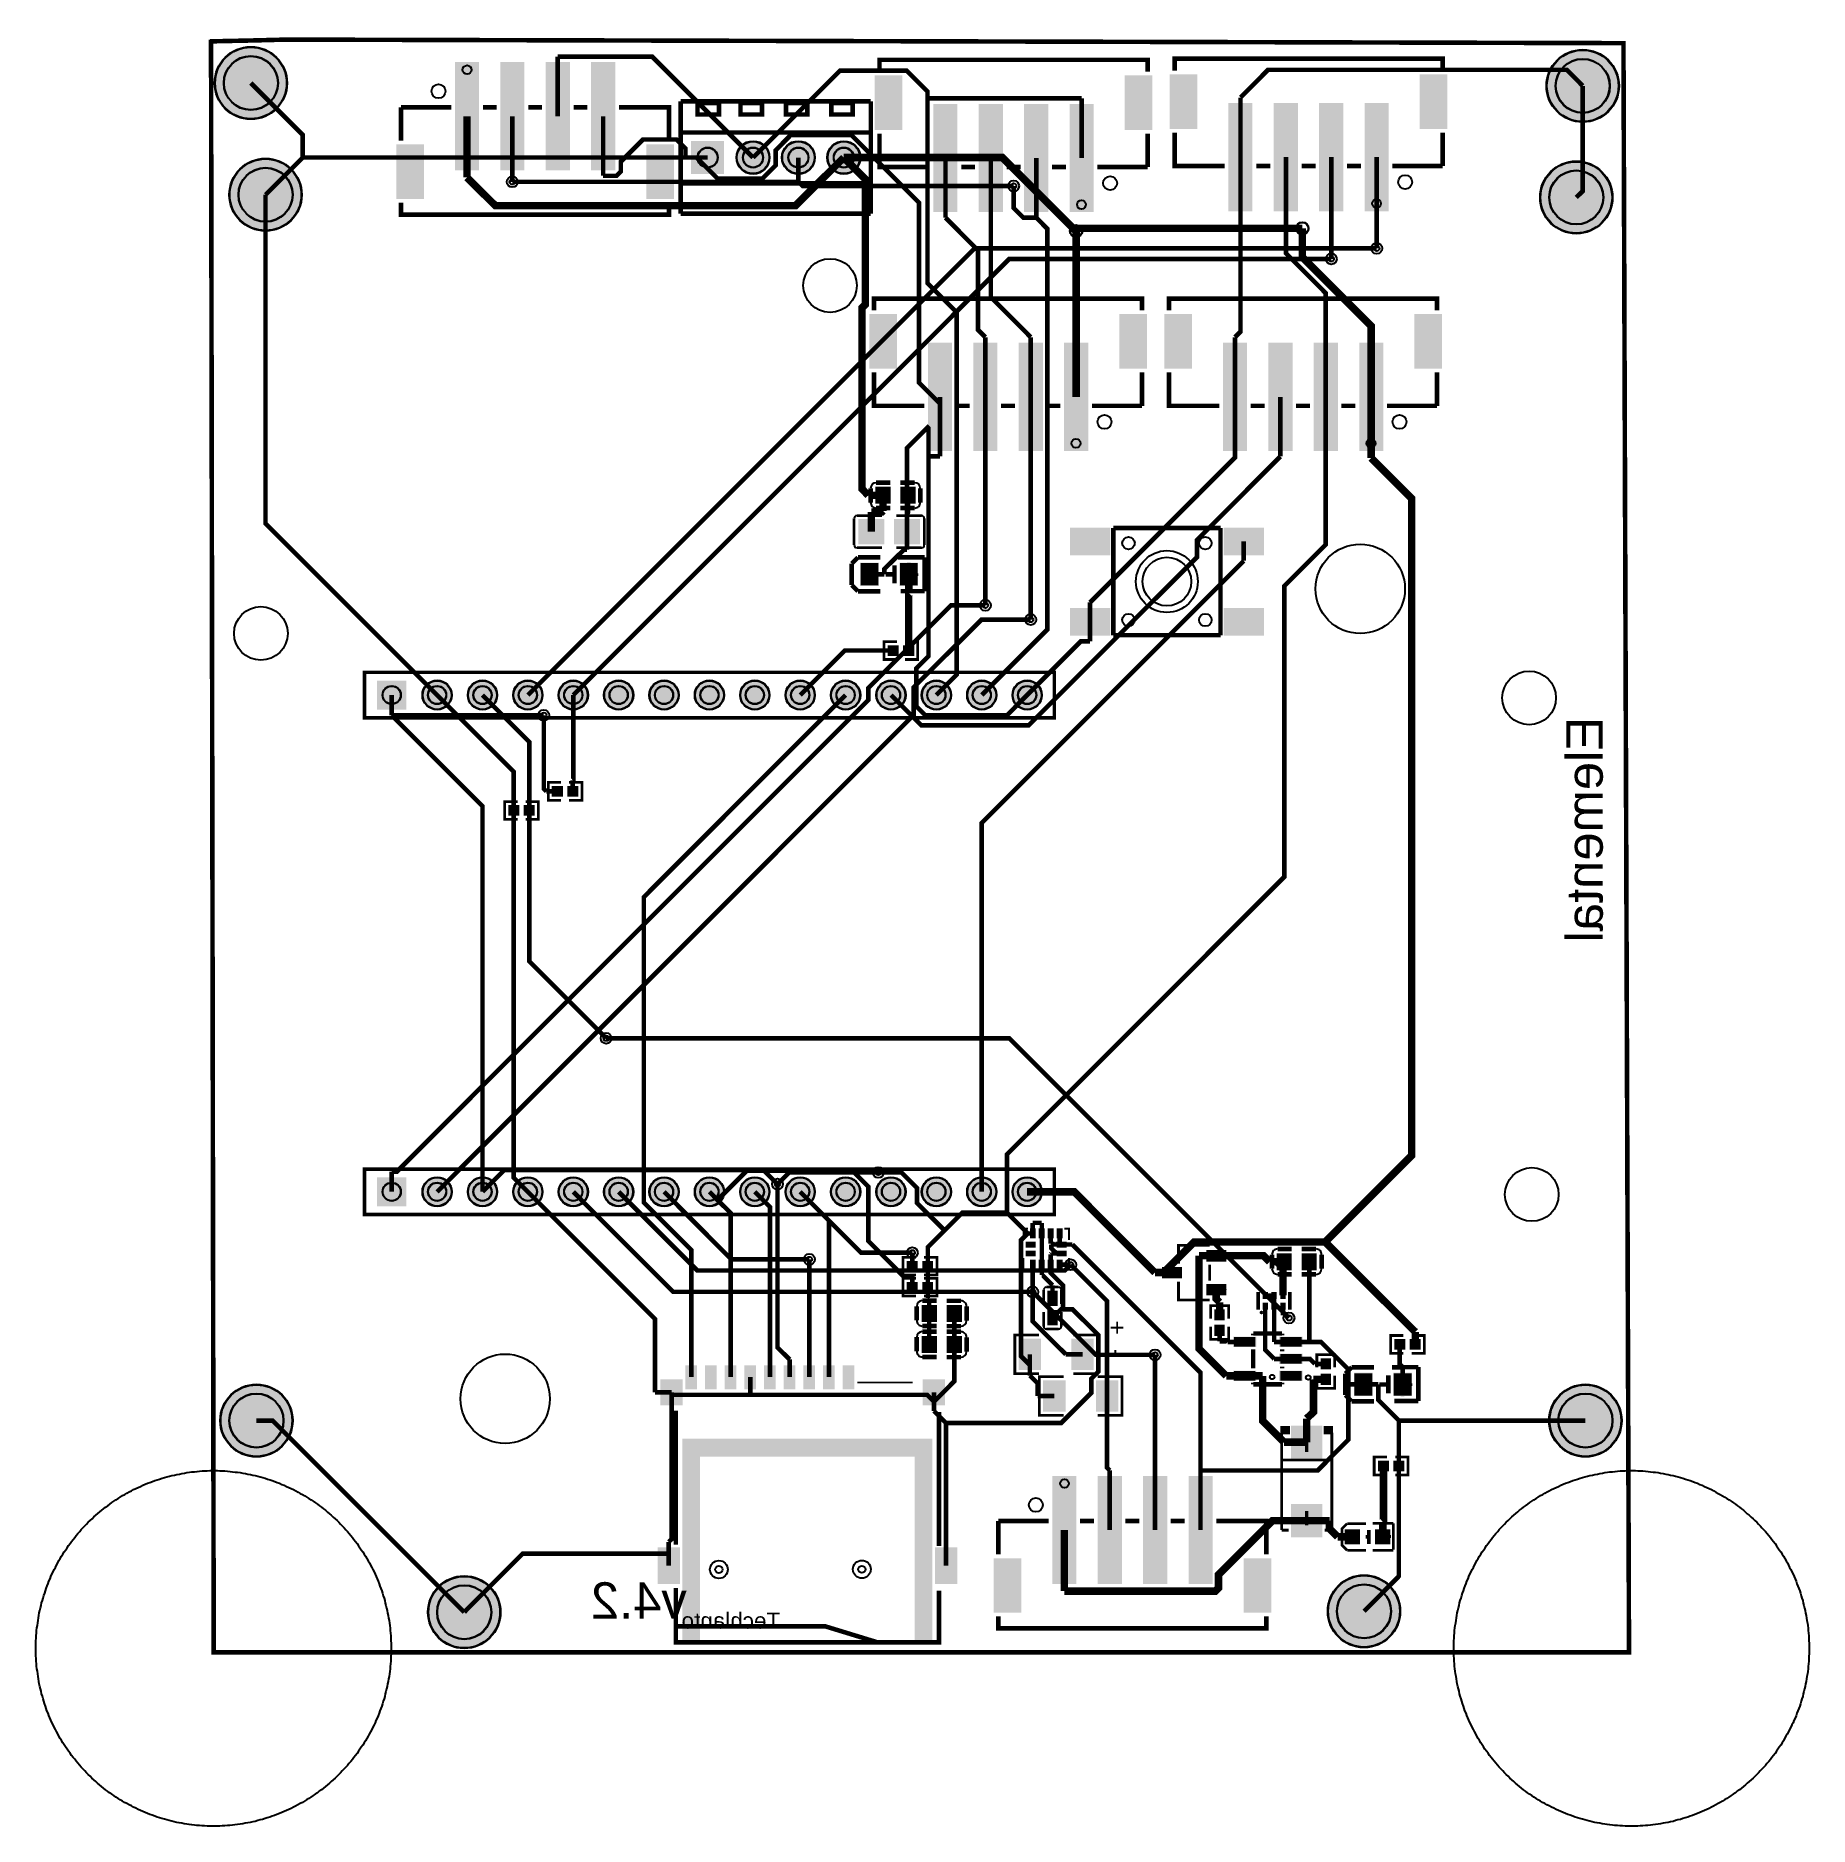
# Model space of a CAD drawing. Header units: millimetres. Extents: x 48 to 147, y 44 to 145.
import ezdxf

# ---------------------------------------------------------------- set-up
doc = ezdxf.new("R2010")
doc.units = ezdxf.units.MM
for name, color, linetype, true_color in [('BoardOutline', 7, 'Continuous', 0xff00ff), ('BottomLayer', 7, 'Continuous', 0x0000ff), ('BottomSolderMaskLayer', 7, 'Continuous', 0xaa00ff), ('Document', 7, 'Continuous', 0xffffff), ('Hole', 7, 'Continuous', 0x222222), ('Multi-Layer', 7, 'Continuous', 0xc0c0c0), ('TopLayer', 7, 'Continuous', 0xff0000), ('TopPasteMaskLayer', 7, 'Continuous', 0x808080), ('TopSilkLayer', 7, 'Continuous', 0xffff00), ('TopSolderMaskLayer', 7, 'Continuous', 0x800080)]:
    doc.layers.add(name, color=color, linetype=linetype, true_color=true_color)
doc.styles.get("Standard").update_dxf_attribs({"font": 'arial.ttf'})

msp = doc.modelspace()

# ---------------------------------------------------------------- texts
at = {"layer": 'BottomLayer', "text_generation_flag": 2}
msp.add_text('Techlanto', height=0.9, dxfattribs=at).set_placement((89.56, 55.52))
at = {"layer": 'BottomSilkLayer', "text_generation_flag": 2}
for s, height, rotation, p in [('Elemental', 2.032, 90, (135.59, 106.53)), ('-  +', 1, 270, (107.93, 70.71))]:
    msp.add_text(s, height=height, rotation=rotation, dxfattribs=at).set_placement(p)
msp.add_text('v4.2', height=2.032, dxfattribs=at).set_placement((84.33, 56.08))

# ---------------------------------------------------------------- hatches: boundary and pattern name
at = {"layer": 'BottomSolderMaskLayer'}
for points in [[(57.92, 141.99, 1), (61.97, 141.99, 1)], [(132.44, 141.83, 1), (136.49, 141.83, 1)], [(84.57, 138.75), (86.42, 138.75), (86.42, 136.9), (84.57, 136.9)], [(87.11, 137.82, 1), (88.96, 137.82, 1)], [(89.65, 137.82, 1), (91.5, 137.82, 1)], [(92.19, 137.82, 1), (94.04, 137.82, 1)], [(58.73, 135.74, 1), (62.78, 135.74, 1)], [(132.09, 135.59, 1), (136.14, 135.59, 1)], [(66.99, 108.56), (68.64, 108.56), (68.64, 106.93), (66.99, 106.93)], [(69.53, 107.75, 1), (71.18, 107.75, 1)], [(72.07, 107.75, 1), (73.72, 107.75, 1)], [(74.61, 107.75, 1), (76.26, 107.75, 1)], [(77.15, 107.75, 1), (78.8, 107.75, 1)], [(79.69, 107.75, 1), (81.34, 107.75, 1)], [(82.23, 107.75, 1), (83.88, 107.75, 1)], [(84.77, 107.75, 1), (86.42, 107.75, 1)], [(87.31, 107.75, 1), (88.96, 107.75, 1)], [(89.85, 107.75, 1), (91.5, 107.75, 1)], [(92.39, 107.75, 1), (94.04, 107.75, 1)], [(94.93, 107.75, 1), (96.58, 107.75, 1)], [(97.47, 107.75, 1), (99.12, 107.75, 1)], [(100.01, 107.75, 1), (101.66, 107.75, 1)], [(102.55, 107.75, 1), (104.2, 107.75, 1)], [(66.99, 80.77), (68.64, 80.77), (68.64, 79.15), (66.99, 79.15)], [(69.53, 79.96, 1), (71.18, 79.96, 1)], [(72.07, 79.96, 1), (73.72, 79.96, 1)], [(74.61, 79.96, 1), (76.26, 79.96, 1)], [(77.15, 79.96, 1), (78.8, 79.96, 1)], [(79.69, 79.96, 1), (81.34, 79.96, 1)], [(82.23, 79.96, 1), (83.88, 79.96, 1)], [(84.77, 79.96, 1), (86.42, 79.96, 1)], [(87.31, 79.96, 1), (88.96, 79.96, 1)], [(89.85, 79.96, 1), (91.5, 79.96, 1)], [(92.39, 79.96, 1), (94.04, 79.96, 1)], [(94.93, 79.96, 1), (96.58, 79.96, 1)], [(97.47, 79.96, 1), (99.12, 79.96, 1)], [(100.01, 79.96, 1), (101.66, 79.96, 1)], [(102.55, 79.96, 1), (104.2, 79.96, 1)], [(58.22, 67.16, 1), (62.27, 67.16, 1)], [(132.59, 67.16, 1), (136.65, 67.16, 1)], [(69.86, 56.44, 1), (73.91, 56.44, 1)], [(120.2, 56.49, 1), (124.25, 56.49, 1)]]:
    msp.add_hatch(color=256, dxfattribs=at).paths.add_polyline_path(points)
at = {"layer": 'Document'}
for points in [[(96.66, 115.2), (96.86, 115.2), (96.86, 113.8), (96.66, 113.8)], [(94.06, 114.5), (95.06, 114.5), (95.06, 114.65), (94.06, 114.65)], [(96.29, 114.41), (97.29, 114.41), (97.29, 114.56), (96.29, 114.56)], [(121.69, 69.19), (122.69, 69.19), (122.69, 69.34), (121.69, 69.34)], [(123.93, 69.1), (124.93, 69.1), (124.93, 69.25), (123.93, 69.25)], [(124.29, 69.89), (124.49, 69.89), (124.49, 68.49), (124.29, 68.49)], [(84.08, 54.65), (84.08, 66.15), (85.08, 66.15), (85.08, 54.65), (84.08, 54.65)], [(85.08, 66.15), (97.08, 66.15), (97.08, 65.15), (85.08, 65.15)], [(98.08, 54.65), (98.08, 66.15), (97.08, 66.15), (97.08, 54.65)], [(118.93, 66.21), (119.12, 66.21), (119.12, 65.41), (118.93, 65.41)], [(118.36, 61.6), (119.69, 61.6), (119.69, 61.8), (118.36, 61.8)], [(118.93, 61.3), (119.12, 61.3), (119.12, 62.1), (118.93, 62.1)], [(121.23, 60.7), (121.9, 60.7), (121.9, 60.55), (121.23, 60.55)], [(123.09, 60.76), (123.75, 60.76), (123.75, 60.6), (123.09, 60.6)], [(123.36, 60.38), (123.36, 61.04), (123.52, 61.04), (123.52, 60.38)]]:
    msp.add_hatch(color=256, dxfattribs=at).paths.add_polyline_path(points)
at = {"layer": 'Multi-Layer'}
for points in [[(84.6, 138.72), (86.4, 138.72), (86.4, 136.92), (84.6, 136.92)], [(87.14, 137.82, 1), (88.94, 137.82, 1)], [(89.68, 137.82, 1), (91.48, 137.82, 1)], [(92.22, 137.82, 1), (94.02, 137.82, 1)], [(67.02, 108.53), (68.62, 108.53), (68.62, 106.96), (67.02, 106.96)], [(69.56, 107.75, 1), (71.16, 107.75, 1)], [(72.1, 107.75, 1), (73.7, 107.75, 1)], [(74.64, 107.75, 1), (76.24, 107.75, 1)], [(77.18, 107.75, 1), (78.78, 107.75, 1)], [(79.72, 107.75, 1), (81.32, 107.75, 1)], [(82.26, 107.75, 1), (83.86, 107.75, 1)], [(84.8, 107.75, 1), (86.4, 107.75, 1)], [(87.34, 107.75, 1), (88.94, 107.75, 1)], [(89.88, 107.75, 1), (91.48, 107.75, 1)], [(92.42, 107.75, 1), (94.02, 107.75, 1)], [(94.96, 107.75, 1), (96.56, 107.75, 1)], [(97.5, 107.75, 1), (99.1, 107.75, 1)], [(100.04, 107.75, 1), (101.64, 107.75, 1)], [(102.58, 107.75, 1), (104.18, 107.75, 1)], [(67.02, 80.75), (68.62, 80.75), (68.62, 79.17), (67.02, 79.17)], [(69.56, 79.96, 1), (71.16, 79.96, 1)], [(72.1, 79.96, 1), (73.7, 79.96, 1)], [(74.64, 79.96, 1), (76.24, 79.96, 1)], [(77.18, 79.96, 1), (78.78, 79.96, 1)], [(79.72, 79.96, 1), (81.32, 79.96, 1)], [(82.26, 79.96, 1), (83.86, 79.96, 1)], [(84.8, 79.96, 1), (86.4, 79.96, 1)], [(87.34, 79.96, 1), (88.94, 79.96, 1)], [(89.88, 79.96, 1), (91.48, 79.96, 1)], [(92.42, 79.96, 1), (94.02, 79.96, 1)], [(94.96, 79.96, 1), (96.56, 79.96, 1)], [(97.5, 79.96, 1), (99.1, 79.96, 1)], [(100.04, 79.96, 1), (101.64, 79.96, 1)], [(102.58, 79.96, 1), (104.18, 79.96, 1)]]:
    msp.add_hatch(color=256, dxfattribs=at).paths.add_polyline_path(points)
at = {"layer": 'TopLayer'}
for points in [[(71.38, 143.13), (72.68, 143.13), (72.68, 137.13), (71.38, 137.13)], [(73.92, 143.13), (75.22, 143.13), (75.22, 137.13), (73.92, 137.13)], [(76.46, 143.13), (77.76, 143.13), (77.76, 137.13), (76.46, 137.13)], [(79, 143.13), (80.3, 143.13), (80.3, 137.13), (79, 137.13)], [(96.37, 139.39), (94.87, 139.39), (94.87, 142.39), (96.37, 142.39)], [(110.37, 139.39), (108.87, 139.39), (108.87, 142.39), (110.37, 142.39)], [(112.88, 139.45), (111.38, 139.45), (111.38, 142.45), (112.88, 142.45)], [(126.88, 139.45), (125.38, 139.45), (125.38, 142.45), (126.88, 142.45)], [(99.46, 134.79), (98.16, 134.79), (98.16, 140.79), (99.46, 140.79)], [(102, 134.79), (100.7, 134.79), (100.7, 140.79), (102, 140.79)], [(104.54, 134.79), (103.24, 134.79), (103.24, 140.79), (104.54, 140.79)], [(107.08, 134.79), (105.78, 134.79), (105.78, 140.79), (107.08, 140.79)], [(115.97, 134.85), (114.67, 134.85), (114.67, 140.85), (115.97, 140.85)], [(118.51, 134.85), (117.21, 134.85), (117.21, 140.85), (118.51, 140.85)], [(121.05, 134.85), (119.75, 134.85), (119.75, 140.85), (121.05, 140.85)], [(123.59, 134.85), (122.29, 134.85), (122.29, 140.85), (123.59, 140.85)], [(68.09, 138.53), (69.59, 138.53), (69.59, 135.53), (68.09, 135.53)], [(82.09, 138.53), (83.59, 138.53), (83.59, 135.53), (82.09, 135.53)], [(96.06, 126.03), (94.56, 126.03), (94.56, 129.03), (96.06, 129.03)], [(110.06, 126.03), (108.56, 126.03), (108.56, 129.03), (110.06, 129.03)], [(112.57, 126.03), (111.07, 126.03), (111.07, 129.03), (112.57, 129.03)], [(126.57, 126.03), (125.07, 126.03), (125.07, 129.03), (126.57, 129.03)], [(99.15, 121.43), (97.85, 121.43), (97.85, 127.43), (99.15, 127.43)], [(101.69, 121.43), (100.39, 121.43), (100.39, 127.43), (101.69, 127.43)], [(104.23, 121.43), (102.93, 121.43), (102.93, 127.43), (104.23, 127.43)], [(106.77, 121.43), (105.47, 121.43), (105.47, 127.43), (106.77, 127.43)], [(115.66, 121.43), (114.36, 121.43), (114.36, 127.43), (115.66, 127.43)], [(118.2, 121.43), (116.9, 121.43), (116.9, 127.43), (118.2, 127.43)], [(120.74, 121.43), (119.44, 121.43), (119.44, 127.43), (120.74, 127.43)], [(123.28, 121.43), (121.98, 121.43), (121.98, 127.43), (123.28, 127.43)], [(95.71, 118.47), (94.91, 118.47), (94.91, 119.37), (95.71, 119.37)], [(97.11, 118.47), (96.31, 118.47), (96.31, 119.37), (97.11, 119.37)], [(95.36, 117.57), (95.36, 116.22), (93.95, 116.22), (93.95, 117.57)], [(95.95, 117.57), (95.95, 116.22), (97.36, 116.22), (97.36, 117.57)], [(105.8, 117.1), (108, 117.1), (108, 115.6), (105.8, 115.6)], [(114.4, 117.1), (116.6, 117.1), (116.6, 115.6), (114.4, 115.6)], [(95.06, 113.88), (94.06, 113.88), (94.06, 115.13), (95.06, 115.13)], [(97.26, 113.88), (96.26, 113.88), (96.26, 115.13), (97.26, 115.13)], [(105.8, 112.6), (108, 112.6), (108, 111.1), (105.8, 111.1)], [(114.4, 112.6), (116.6, 112.6), (116.6, 111.1), (114.4, 111.1)], [(96.17, 110.51), (96.17, 109.97), (95.6, 109.97), (95.6, 110.51)], [(96.47, 110.51), (96.47, 109.97), (97.03, 109.97), (97.03, 110.51)], [(77.37, 102.09), (77.37, 102.63), (76.81, 102.63), (76.81, 102.09)], [(77.67, 102.09), (77.67, 102.63), (78.24, 102.63), (78.24, 102.09)], [(74.93, 101.03), (74.93, 101.57), (74.37, 101.57), (74.37, 101.03)], [(75.23, 101.03), (75.23, 101.57), (75.8, 101.57), (75.8, 101.03)], [(103.32, 77.15), (103.82, 77.15), (103.82, 76.87), (103.32, 76.87)], [(103.55, 77.88), (103.83, 77.88), (103.83, 77.38), (103.55, 77.38)], [(104.06, 77.88), (104.34, 77.88), (104.34, 77.38), (104.06, 77.38)], [(104.55, 77.88), (104.83, 77.88), (104.83, 77.38), (104.55, 77.38)], [(105.06, 77.88), (105.34, 77.88), (105.34, 77.38), (105.06, 77.38)], [(105.07, 77.15), (105.57, 77.15), (105.57, 76.87), (105.07, 76.87)], [(103.32, 76.65), (103.82, 76.65), (103.82, 76.37), (103.32, 76.37)], [(103.55, 76.13), (103.83, 76.13), (103.83, 75.63), (103.55, 75.63)], [(104.06, 76.13), (104.34, 76.13), (104.34, 75.63), (104.06, 75.63)], [(104.55, 76.13), (104.83, 76.13), (104.83, 75.63), (104.55, 75.63)], [(105.06, 76.13), (105.34, 76.13), (105.34, 75.63), (105.06, 75.63)], [(105.07, 76.65), (105.57, 76.65), (105.57, 76.37), (105.07, 76.37)], [(113.43, 76.69), (114.5, 76.69), (114.5, 76.09), (113.43, 76.09)], [(117.37, 76.5), (118.17, 76.5), (118.17, 75.6), (117.37, 75.6)], [(118.77, 76.5), (119.57, 76.5), (119.57, 75.6), (118.77, 75.6)], [(97.23, 75.52), (97.23, 76.06), (96.67, 76.06), (96.67, 75.52)], [(97.53, 75.52), (97.53, 76.06), (98.1, 76.06), (98.1, 75.52)], [(110.96, 75.74), (112.03, 75.74), (112.03, 75.14), (110.96, 75.14)], [(97.23, 74.36), (97.23, 74.9), (96.67, 74.9), (96.67, 74.36)], [(97.53, 74.36), (97.53, 74.9), (98.1, 74.9), (98.1, 74.36)], [(104.53, 73.61), (105.07, 73.61), (105.07, 74.4), (104.53, 74.4)], [(113.43, 74.79), (114.5, 74.79), (114.5, 74.19), (113.43, 74.19)], [(116.82, 73.99), (116.57, 73.99), (116.57, 74.34), (116.82, 74.34)], [(117.32, 73.99), (117.07, 73.99), (117.07, 74.34), (117.32, 74.34)], [(117.82, 73.99), (117.57, 73.99), (117.57, 74.34), (117.82, 74.34)], [(97.5, 73.6), (98.3, 73.6), (98.3, 72.7), (97.5, 72.7)], [(98.9, 73.6), (99.7, 73.6), (99.7, 72.7), (98.9, 72.7)], [(104.53, 73.31), (105.07, 73.31), (105.07, 72.52), (104.53, 72.52)], [(114.42, 72.79), (113.88, 72.79), (113.88, 73.36), (114.42, 73.36)], [(116.57, 73.74), (116.82, 73.74), (116.82, 73.39), (116.57, 73.39)], [(117.07, 73.74), (117.32, 73.74), (117.32, 73.39), (117.07, 73.39)], [(117.57, 73.74), (117.82, 73.74), (117.82, 73.39), (117.57, 73.39)], [(114.42, 72.49), (113.88, 72.49), (113.88, 71.93), (114.42, 71.93)], [(97.5, 71.87), (98.3, 71.87), (98.3, 70.97), (97.5, 70.97)], [(98.9, 71.87), (99.7, 71.87), (99.7, 70.97), (98.9, 70.97)], [(104.13, 70.02), (104.13, 71.72), (102.92, 71.72), (102.92, 70.02)], [(105.88, 70.02), (105.88, 71.72), (107.09, 71.72), (107.09, 70.02)], [(114.95, 71.29), (114.95, 71.84), (116.14, 71.84), (116.14, 71.29)], [(117.54, 71.29), (117.54, 71.84), (118.74, 71.84), (118.74, 71.29)], [(124.51, 71.15), (124.51, 71.69), (123.95, 71.69), (123.95, 71.15)], [(124.81, 71.15), (124.81, 71.69), (125.38, 71.69), (125.38, 71.15)], [(84.29, 70.24), (84.89, 70.24), (84.89, 68.94), (84.29, 68.94)], [(85.39, 70.24), (85.99, 70.24), (85.99, 68.94), (85.39, 68.94)], [(86.49, 70.24), (87.09, 70.24), (87.09, 68.94), (86.49, 68.94)], [(87.59, 70.24), (88.19, 70.24), (88.19, 68.94), (87.59, 68.94)], [(88.69, 70.24), (89.29, 70.24), (89.29, 68.94), (88.69, 68.94)], [(89.79, 70.24), (90.39, 70.24), (90.39, 68.94), (89.79, 68.94)], [(90.89, 70.24), (91.49, 70.24), (91.49, 68.94), (90.89, 68.94)], [(91.99, 70.24), (92.59, 70.24), (92.59, 68.94), (91.99, 68.94)], [(93.09, 70.24), (93.69, 70.24), (93.69, 68.94), (93.09, 68.94)], [(117.54, 70.34), (117.54, 70.89), (118.74, 70.89), (118.74, 70.34)], [(119.82, 70.05), (120.36, 70.05), (120.36, 70.62), (119.82, 70.62)], [(82.89, 69.44), (84.09, 69.44), (84.09, 68.04), (82.89, 68.04)], [(97.57, 69.44), (98.77, 69.44), (98.77, 68.04), (97.57, 68.04)], [(105.5, 67.68), (105.5, 69.38), (104.29, 69.38), (104.29, 67.68)], [(107.25, 67.68), (107.25, 69.38), (108.46, 69.38), (108.46, 67.68)], [(114.95, 69.39), (114.95, 69.94), (116.14, 69.94), (116.14, 69.39)], [(117.54, 69.39), (117.54, 69.94), (118.74, 69.94), (118.74, 69.39)], [(119.82, 69.75), (120.36, 69.75), (120.36, 69.19), (119.82, 69.19)], [(122.69, 68.56), (121.69, 68.56), (121.69, 69.81), (122.69, 69.81)], [(124.89, 68.56), (123.89, 68.56), (123.89, 69.81), (124.89, 69.81)], [(119.87, 66.85), (119.87, 65.05), (118.17, 65.05), (118.17, 66.85)], [(123.6, 64.89), (123.6, 64.35), (123.03, 64.35), (123.03, 64.89)], [(123.9, 64.89), (123.9, 64.35), (124.46, 64.35), (124.46, 64.89)], [(104.81, 64.04), (106.11, 64.04), (106.11, 58.04), (104.81, 58.04)], [(107.35, 64.04), (108.65, 64.04), (108.65, 58.04), (107.35, 58.04)], [(109.89, 64.04), (111.19, 64.04), (111.19, 58.04), (109.89, 58.04)], [(112.43, 64.04), (113.73, 64.04), (113.73, 58.04), (112.43, 58.04)], [(119.87, 62.46), (119.87, 60.66), (118.17, 60.66), (118.17, 62.46)], [(121.18, 60.26), (121.18, 61.06), (121.98, 61.06), (121.98, 60.26)], [(122.88, 60.26), (122.88, 61.06), (123.68, 61.06), (123.68, 60.26)], [(82.72, 60.04), (83.92, 60.04), (83.92, 58.04), (82.72, 58.04)], [(98.24, 60.04), (99.44, 60.04), (99.44, 58.04), (98.24, 58.04)], [(101.52, 59.44), (103.02, 59.44), (103.02, 56.44), (101.52, 56.44)], [(115.52, 59.44), (117.02, 59.44), (117.02, 56.44), (115.52, 56.44)]]:
    msp.add_hatch(color=256, dxfattribs=at).paths.add_polyline_path(points)
at = {"layer": 'TopPasteMaskLayer'}
for points in [[(71.38, 143.13), (72.68, 143.13), (72.68, 137.13), (71.38, 137.13)], [(73.92, 143.13), (75.22, 143.13), (75.22, 137.13), (73.92, 137.13)], [(76.46, 143.13), (77.76, 143.13), (77.76, 137.13), (76.46, 137.13)], [(79, 143.13), (80.3, 143.13), (80.3, 137.13), (79, 137.13)], [(96.37, 139.39), (94.87, 139.39), (94.87, 142.39), (96.37, 142.39)], [(110.37, 139.39), (108.87, 139.39), (108.87, 142.39), (110.37, 142.39)], [(112.88, 139.45), (111.38, 139.45), (111.38, 142.45), (112.88, 142.45)], [(126.88, 139.45), (125.38, 139.45), (125.38, 142.45), (126.88, 142.45)], [(99.46, 134.79), (98.16, 134.79), (98.16, 140.79), (99.46, 140.79)], [(102, 134.79), (100.7, 134.79), (100.7, 140.79), (102, 140.79)], [(104.54, 134.79), (103.24, 134.79), (103.24, 140.79), (104.54, 140.79)], [(107.08, 134.79), (105.78, 134.79), (105.78, 140.79), (107.08, 140.79)], [(115.97, 134.85), (114.67, 134.85), (114.67, 140.85), (115.97, 140.85)], [(118.51, 134.85), (117.21, 134.85), (117.21, 140.85), (118.51, 140.85)], [(121.05, 134.85), (119.75, 134.85), (119.75, 140.85), (121.05, 140.85)], [(123.59, 134.85), (122.29, 134.85), (122.29, 140.85), (123.59, 140.85)], [(68.09, 138.53), (69.59, 138.53), (69.59, 135.53), (68.09, 135.53)], [(82.09, 138.53), (83.59, 138.53), (83.59, 135.53), (82.09, 135.53)], [(96.06, 126.03), (94.56, 126.03), (94.56, 129.03), (96.06, 129.03)], [(110.06, 126.03), (108.56, 126.03), (108.56, 129.03), (110.06, 129.03)], [(112.57, 126.03), (111.07, 126.03), (111.07, 129.03), (112.57, 129.03)], [(126.57, 126.03), (125.07, 126.03), (125.07, 129.03), (126.57, 129.03)], [(99.15, 121.43), (97.85, 121.43), (97.85, 127.43), (99.15, 127.43)], [(101.69, 121.43), (100.39, 121.43), (100.39, 127.43), (101.69, 127.43)], [(104.23, 121.43), (102.93, 121.43), (102.93, 127.43), (104.23, 127.43)], [(106.77, 121.43), (105.47, 121.43), (105.47, 127.43), (106.77, 127.43)], [(115.66, 121.43), (114.36, 121.43), (114.36, 127.43), (115.66, 127.43)], [(118.2, 121.43), (116.9, 121.43), (116.9, 127.43), (118.2, 127.43)], [(120.74, 121.43), (119.44, 121.43), (119.44, 127.43), (120.74, 127.43)], [(123.28, 121.43), (121.98, 121.43), (121.98, 127.43), (123.28, 127.43)], [(95.71, 118.47), (94.91, 118.47), (94.91, 119.37), (95.71, 119.37)], [(97.11, 118.47), (96.31, 118.47), (96.31, 119.37), (97.11, 119.37)], [(93.95, 116.25), (93.95, 117.53), (94, 117.58), (95.15, 117.58), (95.2, 117.53), (95.21, 117.12), (94.76, 117.12), (94.76, 116.67), (95.2, 116.67), (95.2, 116.25), (95.15, 116.2), (94, 116.2)], [(97.36, 117.53), (97.36, 116.25), (97.31, 116.2), (96.16, 116.2), (96.11, 116.25), (96.11, 116.66), (96.56, 116.66), (96.56, 117.11), (96.12, 117.11), (96.11, 117.53), (96.16, 117.58), (97.31, 117.58)], [(105.8, 117.1), (108, 117.1), (108, 115.6), (105.8, 115.6)], [(114.4, 117.1), (116.6, 117.1), (116.6, 115.6), (114.4, 115.6)], [(95.06, 113.88), (94.06, 113.88), (94.06, 115.13), (95.06, 115.13)], [(97.26, 113.88), (96.26, 113.88), (96.26, 115.13), (97.26, 115.13)], [(105.8, 112.6), (108, 112.6), (108, 111.1), (105.8, 111.1)], [(114.4, 112.6), (116.6, 112.6), (116.6, 111.1), (114.4, 111.1)], [(96.18, 110.47), (96.18, 110.01), (96.14, 109.97), (95.64, 109.97), (95.6, 110.01), (95.6, 110.47), (95.64, 110.51), (96.14, 110.51)], [(96.45, 110.47), (96.45, 110.01), (96.49, 109.97), (96.99, 109.97), (97.03, 110.01), (97.03, 110.47), (96.99, 110.51), (96.49, 110.51)], [(77.39, 102.13), (77.39, 102.59), (77.35, 102.63), (76.85, 102.63), (76.81, 102.59), (76.81, 102.13), (76.85, 102.09), (77.35, 102.09)], [(77.66, 102.13), (77.66, 102.59), (77.7, 102.63), (78.2, 102.63), (78.24, 102.59), (78.24, 102.13), (78.2, 102.09), (77.7, 102.09)], [(74.95, 101.07), (74.95, 101.53), (74.91, 101.57), (74.41, 101.57), (74.37, 101.53), (74.37, 101.07), (74.41, 101.03), (74.91, 101.03)], [(75.22, 101.07), (75.22, 101.53), (75.26, 101.57), (75.76, 101.57), (75.8, 101.53), (75.8, 101.07), (75.76, 101.03), (75.26, 101.03)], [(103.32, 77.15), (103.82, 77.15), (103.82, 76.87), (103.32, 76.87)], [(103.55, 77.88), (103.83, 77.88), (103.83, 77.38), (103.55, 77.38)], [(104.06, 77.88), (104.34, 77.88), (104.34, 77.38), (104.06, 77.38)], [(104.55, 77.88), (104.83, 77.88), (104.83, 77.38), (104.55, 77.38)], [(105.06, 77.88), (105.34, 77.88), (105.34, 77.38), (105.06, 77.38)], [(105.07, 77.15), (105.57, 77.15), (105.57, 76.87), (105.07, 76.87)], [(103.32, 76.65), (103.82, 76.65), (103.82, 76.37), (103.32, 76.37)], [(103.55, 76.13), (103.83, 76.13), (103.83, 75.63), (103.55, 75.63)], [(104.06, 76.13), (104.34, 76.13), (104.34, 75.63), (104.06, 75.63)], [(104.55, 76.13), (104.83, 76.13), (104.83, 75.63), (104.55, 75.63)], [(105.06, 76.13), (105.34, 76.13), (105.34, 75.63), (105.06, 75.63)], [(105.07, 76.65), (105.57, 76.65), (105.57, 76.37), (105.07, 76.37)], [(113.43, 76.69), (114.5, 76.69), (114.5, 76.09), (113.43, 76.09)], [(117.37, 76.5), (118.17, 76.5), (118.17, 75.6), (117.37, 75.6)], [(118.77, 76.5), (119.57, 76.5), (119.57, 75.6), (118.77, 75.6)], [(97.25, 75.56), (97.25, 76.02), (97.21, 76.06), (96.71, 76.06), (96.67, 76.02), (96.67, 75.56), (96.71, 75.52), (97.21, 75.52)], [(97.52, 75.56), (97.52, 76.02), (97.56, 76.06), (98.06, 76.06), (98.1, 76.02), (98.1, 75.56), (98.06, 75.52), (97.56, 75.52)], [(110.96, 75.74), (112.03, 75.74), (112.03, 75.14), (110.96, 75.14)], [(97.25, 74.4), (97.25, 74.86), (97.21, 74.9), (96.71, 74.9), (96.67, 74.86), (96.67, 74.4), (96.71, 74.36), (97.21, 74.36)], [(97.52, 74.4), (97.52, 74.86), (97.56, 74.9), (98.06, 74.9), (98.1, 74.86), (98.1, 74.4), (98.06, 74.36), (97.56, 74.36)], [(105.03, 73.64), (104.58, 73.64), (104.53, 73.71), (104.53, 74.19), (104.58, 74.24), (105.03, 74.24), (105.08, 74.19), (105.08, 73.71)], [(113.43, 74.79), (114.5, 74.79), (114.5, 74.19), (113.43, 74.19)], [(116.82, 73.99), (116.57, 73.99), (116.57, 74.34), (116.82, 74.34)], [(117.32, 73.99), (117.07, 73.99), (117.07, 74.34), (117.32, 74.34)], [(117.82, 73.99), (117.57, 73.99), (117.57, 74.34), (117.82, 74.34)], [(97.5, 73.6), (98.3, 73.6), (98.3, 72.7), (97.5, 72.7)], [(98.9, 73.6), (99.7, 73.6), (99.7, 72.7), (98.9, 72.7)], [(105.03, 72.68), (104.58, 72.68), (104.53, 72.73), (104.53, 73.21), (104.58, 73.28), (105.03, 73.28), (105.08, 73.21), (105.08, 72.73)], [(114.38, 72.78), (113.92, 72.78), (113.88, 72.82), (113.88, 73.32), (113.92, 73.36), (114.38, 73.36), (114.42, 73.32), (114.42, 72.82)], [(116.57, 73.74), (116.82, 73.74), (116.82, 73.39), (116.57, 73.39)], [(117.07, 73.74), (117.32, 73.74), (117.32, 73.39), (117.07, 73.39)], [(117.57, 73.74), (117.82, 73.74), (117.82, 73.39), (117.57, 73.39)], [(114.38, 72.51), (113.92, 72.51), (113.88, 72.47), (113.88, 71.97), (113.92, 71.93), (114.38, 71.93), (114.42, 71.97), (114.42, 72.47)], [(97.5, 71.87), (98.3, 71.87), (98.3, 70.97), (97.5, 70.97)], [(98.9, 71.87), (99.7, 71.87), (99.7, 70.97), (98.9, 70.97)], [(104.13, 70.12), (104.13, 70.48), (104.03, 70.58), (103.82, 70.58), (103.72, 70.68), (103.72, 71.06), (103.82, 71.16), (104.03, 71.16), (104.13, 71.26), (104.13, 71.62), (104.03, 71.72), (103.02, 71.72), (102.92, 71.62), (102.92, 70.12), (103.02, 70.02), (104.03, 70.02)], [(105.88, 70.12), (105.88, 70.48), (105.98, 70.58), (106.19, 70.58), (106.29, 70.68), (106.29, 71.06), (106.19, 71.16), (105.98, 71.16), (105.88, 71.26), (105.88, 71.62), (105.98, 71.72), (106.99, 71.72), (107.09, 71.62), (107.09, 70.12), (106.99, 70.02), (105.98, 70.02)], [(114.95, 71.29), (114.95, 71.84), (116.14, 71.84), (116.14, 71.29)], [(117.54, 71.29), (117.54, 71.84), (118.74, 71.84), (118.74, 71.29)], [(124.53, 71.19), (124.53, 71.65), (124.49, 71.69), (123.99, 71.69), (123.95, 71.65), (123.95, 71.19), (123.99, 71.15), (124.49, 71.15)], [(124.8, 71.19), (124.8, 71.65), (124.84, 71.69), (125.34, 71.69), (125.38, 71.65), (125.38, 71.19), (125.34, 71.15), (124.84, 71.15)], [(84.29, 70.24), (84.89, 70.24), (84.89, 68.94), (84.29, 68.94)], [(85.39, 70.24), (85.99, 70.24), (85.99, 68.94), (85.39, 68.94)], [(86.49, 70.24), (87.09, 70.24), (87.09, 68.94), (86.49, 68.94)], [(87.59, 70.24), (88.19, 70.24), (88.19, 68.94), (87.59, 68.94)], [(88.69, 70.24), (89.29, 70.24), (89.29, 68.94), (88.69, 68.94)], [(89.79, 70.24), (90.39, 70.24), (90.39, 68.94), (89.79, 68.94)], [(90.89, 70.24), (91.49, 70.24), (91.49, 68.94), (90.89, 68.94)], [(91.99, 70.24), (92.59, 70.24), (92.59, 68.94), (91.99, 68.94)], [(93.09, 70.24), (93.69, 70.24), (93.69, 68.94), (93.09, 68.94)], [(117.54, 70.34), (117.54, 70.89), (118.74, 70.89), (118.74, 70.34)], [(119.86, 70.04), (120.32, 70.04), (120.36, 70.08), (120.36, 70.58), (120.32, 70.62), (119.86, 70.62), (119.82, 70.58), (119.82, 70.08)], [(82.89, 69.44), (84.09, 69.44), (84.09, 68.04), (82.89, 68.04)], [(97.57, 69.44), (98.77, 69.44), (98.77, 68.04), (97.57, 68.04)], [(105.5, 67.78), (105.5, 68.14), (105.4, 68.24), (105.19, 68.24), (105.09, 68.34), (105.09, 68.72), (105.19, 68.82), (105.4, 68.82), (105.5, 68.92), (105.5, 69.28), (105.4, 69.38), (104.39, 69.38), (104.29, 69.28), (104.29, 67.78), (104.39, 67.68), (105.4, 67.68)], [(107.25, 67.78), (107.25, 68.14), (107.35, 68.24), (107.56, 68.24), (107.66, 68.34), (107.66, 68.72), (107.56, 68.82), (107.35, 68.82), (107.25, 68.92), (107.25, 69.28), (107.35, 69.38), (108.36, 69.38), (108.46, 69.28), (108.46, 67.78), (108.36, 67.68), (107.35, 67.68)], [(114.95, 69.39), (114.95, 69.94), (116.14, 69.94), (116.14, 69.39)], [(117.54, 69.39), (117.54, 69.94), (118.74, 69.94), (118.74, 69.39)], [(119.86, 69.77), (120.32, 69.77), (120.36, 69.73), (120.36, 69.23), (120.32, 69.19), (119.86, 69.19), (119.82, 69.23), (119.82, 69.73)], [(122.69, 68.56), (121.69, 68.56), (121.69, 69.81), (122.69, 69.81)], [(124.89, 68.56), (123.89, 68.56), (123.89, 69.81), (124.89, 69.81)], [(119.87, 66.85), (119.87, 65.05), (118.17, 65.05), (118.17, 66.85)], [(123.61, 64.85), (123.61, 64.39), (123.57, 64.35), (123.07, 64.35), (123.03, 64.39), (123.03, 64.85), (123.07, 64.89), (123.57, 64.89)], [(123.88, 64.85), (123.88, 64.39), (123.92, 64.35), (124.42, 64.35), (124.46, 64.39), (124.46, 64.85), (124.42, 64.89), (123.92, 64.89)], [(104.81, 64.04), (106.11, 64.04), (106.11, 58.04), (104.81, 58.04)], [(107.35, 64.04), (108.65, 64.04), (108.65, 58.04), (107.35, 58.04)], [(109.89, 64.04), (111.19, 64.04), (111.19, 58.04), (109.89, 58.04)], [(112.43, 64.04), (113.73, 64.04), (113.73, 58.04), (112.43, 58.04)], [(119.87, 62.46), (119.87, 60.66), (118.17, 60.66), (118.17, 62.46)], [(121.18, 60.26), (121.18, 61.06), (121.98, 61.06), (121.98, 60.26)], [(122.88, 60.26), (122.88, 61.06), (123.68, 61.06), (123.68, 60.26)], [(82.72, 60.04), (83.92, 60.04), (83.92, 58.04), (82.72, 58.04)], [(98.24, 60.04), (99.44, 60.04), (99.44, 58.04), (98.24, 58.04)], [(101.52, 59.44), (103.02, 59.44), (103.02, 56.44), (101.52, 56.44)], [(115.52, 59.44), (117.02, 59.44), (117.02, 56.44), (115.52, 56.44)]]:
    msp.add_hatch(color=256, dxfattribs=at).paths.add_polyline_path(points)
at = {"layer": 'TopSilkLayer'}
for points in [[(117.55, 66.4), (118.08, 66.4), (118.08, 66.86), (117.55, 66.86)], [(120.5, 66.4), (119.97, 66.4), (119.97, 66.86), (120.5, 66.86)]]:
    msp.add_hatch(color=256, dxfattribs=at).paths.add_polyline_path(points)
at = {"layer": 'TopSolderMaskLayer'}
for points in [[(57.92, 141.99, 1), (61.97, 141.99, 1)], [(132.44, 141.83, 1), (136.49, 141.83, 1)], [(71.36, 143.16), (72.71, 143.16), (72.71, 137.11), (71.36, 137.11)], [(73.9, 143.16), (75.25, 143.16), (75.25, 137.11), (73.9, 137.11)], [(76.44, 143.16), (77.79, 143.16), (77.79, 137.11), (76.44, 137.11)], [(78.98, 143.16), (80.33, 143.16), (80.33, 137.11), (78.98, 137.11)], [(96.39, 139.37), (94.84, 139.37), (94.84, 142.42), (96.39, 142.42)], [(110.39, 139.37), (108.84, 139.37), (108.84, 142.42), (110.39, 142.42)], [(112.9, 139.42), (111.35, 139.42), (111.35, 142.47), (112.9, 142.47)], [(126.9, 139.42), (125.35, 139.42), (125.35, 142.47), (126.9, 142.47)], [(99.48, 134.77), (98.13, 134.77), (98.13, 140.82), (99.48, 140.82)], [(102.02, 134.77), (100.67, 134.77), (100.67, 140.82), (102.02, 140.82)], [(104.56, 134.77), (103.21, 134.77), (103.21, 140.82), (104.56, 140.82)], [(107.1, 134.77), (105.75, 134.77), (105.75, 140.82), (107.1, 140.82)], [(115.99, 134.82), (114.64, 134.82), (114.64, 140.87), (115.99, 140.87)], [(118.53, 134.82), (117.18, 134.82), (117.18, 140.87), (118.53, 140.87)], [(121.07, 134.82), (119.72, 134.82), (119.72, 140.87), (121.07, 140.87)], [(123.61, 134.82), (122.26, 134.82), (122.26, 140.87), (123.61, 140.87)], [(68.07, 138.56), (69.62, 138.56), (69.62, 135.51), (68.07, 135.51)], [(82.07, 138.56), (83.62, 138.56), (83.62, 135.51), (82.07, 135.51)], [(84.57, 138.75), (86.42, 138.75), (86.42, 136.9), (84.57, 136.9)], [(87.11, 137.82, 1), (88.96, 137.82, 1)], [(89.65, 137.82, 1), (91.5, 137.82, 1)], [(92.19, 137.82, 1), (94.04, 137.82, 1)], [(58.73, 135.74, 1), (62.78, 135.74, 1)], [(132.09, 135.59, 1), (136.14, 135.59, 1)], [(96.09, 126.01), (94.54, 126.01), (94.54, 129.06), (96.09, 129.06)], [(110.09, 126.01), (108.54, 126.01), (108.54, 129.06), (110.09, 129.06)], [(112.6, 126.01), (111.05, 126.01), (111.05, 129.06), (112.6, 129.06)], [(126.6, 126.01), (125.05, 126.01), (125.05, 129.06), (126.6, 129.06)], [(99.18, 121.41), (97.83, 121.41), (97.83, 127.46), (99.18, 127.46)], [(101.72, 121.41), (100.37, 121.41), (100.37, 127.46), (101.72, 127.46)], [(104.26, 121.41), (102.91, 121.41), (102.91, 127.46), (104.26, 127.46)], [(106.8, 121.41), (105.45, 121.41), (105.45, 127.46), (106.8, 127.46)], [(115.69, 121.41), (114.34, 121.41), (114.34, 127.46), (115.69, 127.46)], [(118.23, 121.41), (116.88, 121.41), (116.88, 127.46), (118.23, 127.46)], [(120.77, 121.41), (119.42, 121.41), (119.42, 127.46), (120.77, 127.46)], [(123.31, 121.41), (121.96, 121.41), (121.96, 127.46), (123.31, 127.46)], [(95.74, 118.45), (94.89, 118.45), (94.89, 119.4), (95.74, 119.4)], [(97.14, 118.45), (96.29, 118.45), (96.29, 119.4), (97.14, 119.4)], [(95.39, 117.59), (95.39, 116.19), (93.93, 116.19), (93.93, 117.59)], [(95.93, 117.59), (95.93, 116.19), (97.39, 116.19), (97.39, 117.59)], [(105.78, 117.12), (108.03, 117.12), (108.03, 115.57), (105.78, 115.57)], [(114.38, 117.12), (116.63, 117.12), (116.63, 115.57), (114.38, 115.57)], [(95.08, 113.85), (94.03, 113.85), (94.03, 115.15), (95.08, 115.15)], [(97.28, 113.85), (96.23, 113.85), (96.23, 115.15), (97.28, 115.15)], [(105.78, 112.62), (108.03, 112.62), (108.03, 111.07), (105.78, 111.07)], [(114.38, 112.62), (116.63, 112.62), (116.63, 111.07), (114.38, 111.07)], [(96.19, 110.53), (96.19, 109.94), (95.58, 109.94), (95.58, 110.53)], [(96.44, 110.53), (96.44, 109.94), (97.06, 109.94), (97.06, 110.53)], [(66.99, 108.56), (68.64, 108.56), (68.64, 106.93), (66.99, 106.93)], [(69.53, 107.75, 1), (71.18, 107.75, 1)], [(72.07, 107.75, 1), (73.72, 107.75, 1)], [(74.61, 107.75, 1), (76.26, 107.75, 1)], [(77.15, 107.75, 1), (78.8, 107.75, 1)], [(79.69, 107.75, 1), (81.34, 107.75, 1)], [(82.23, 107.75, 1), (83.88, 107.75, 1)], [(84.77, 107.75, 1), (86.42, 107.75, 1)], [(87.31, 107.75, 1), (88.96, 107.75, 1)], [(89.85, 107.75, 1), (91.5, 107.75, 1)], [(92.39, 107.75, 1), (94.04, 107.75, 1)], [(94.93, 107.75, 1), (96.58, 107.75, 1)], [(97.47, 107.75, 1), (99.12, 107.75, 1)], [(100.01, 107.75, 1), (101.66, 107.75, 1)], [(102.55, 107.75, 1), (104.2, 107.75, 1)], [(77.4, 102.07), (77.4, 102.66), (76.78, 102.66), (76.78, 102.07)], [(77.65, 102.07), (77.65, 102.66), (78.26, 102.66), (78.26, 102.07)], [(74.96, 101), (74.96, 101.59), (74.34, 101.59), (74.34, 101)], [(75.21, 101), (75.21, 101.59), (75.82, 101.59), (75.82, 101)], [(66.99, 80.77), (68.64, 80.77), (68.64, 79.15), (66.99, 79.15)], [(69.53, 79.96, 1), (71.18, 79.96, 1)], [(72.07, 79.96, 1), (73.72, 79.96, 1)], [(74.61, 79.96, 1), (76.26, 79.96, 1)], [(77.15, 79.96, 1), (78.8, 79.96, 1)], [(79.69, 79.96, 1), (81.34, 79.96, 1)], [(82.23, 79.96, 1), (83.88, 79.96, 1)], [(84.77, 79.96, 1), (86.42, 79.96, 1)], [(87.31, 79.96, 1), (88.96, 79.96, 1)], [(89.85, 79.96, 1), (91.5, 79.96, 1)], [(92.39, 79.96, 1), (94.04, 79.96, 1)], [(94.93, 79.96, 1), (96.58, 79.96, 1)], [(97.47, 79.96, 1), (99.12, 79.96, 1)], [(100.01, 79.96, 1), (101.66, 79.96, 1)], [(102.55, 79.96, 1), (104.2, 79.96, 1)], [(103.29, 77.17), (103.85, 77.17), (103.85, 76.84), (103.29, 76.84)], [(103.53, 77.91), (103.86, 77.91), (103.86, 77.36), (103.53, 77.36)], [(104.03, 77.91), (104.36, 77.91), (104.36, 77.36), (104.03, 77.36)], [(104.53, 77.91), (104.86, 77.91), (104.86, 77.36), (104.53, 77.36)], [(105.03, 77.91), (105.36, 77.91), (105.36, 77.36), (105.03, 77.36)], [(105.04, 77.17), (105.6, 77.17), (105.6, 76.84), (105.04, 76.84)], [(103.29, 76.67), (103.85, 76.67), (103.85, 76.34), (103.29, 76.34)], [(103.53, 76.16), (103.86, 76.16), (103.86, 75.61), (103.53, 75.61)], [(104.03, 76.16), (104.36, 76.16), (104.36, 75.61), (104.03, 75.61)], [(104.53, 76.16), (104.86, 76.16), (104.86, 75.61), (104.53, 75.61)], [(105.03, 76.16), (105.36, 76.16), (105.36, 75.61), (105.03, 75.61)], [(105.04, 76.67), (105.6, 76.67), (105.6, 76.34), (105.04, 76.34)], [(113.4, 76.71), (114.52, 76.71), (114.52, 76.06), (113.4, 76.06)], [(117.34, 76.52), (118.19, 76.52), (118.19, 75.57), (117.34, 75.57)], [(118.74, 76.52), (119.59, 76.52), (119.59, 75.57), (118.74, 75.57)], [(97.26, 75.5), (97.26, 76.09), (96.64, 76.09), (96.64, 75.5)], [(97.51, 75.5), (97.51, 76.09), (98.12, 76.09), (98.12, 75.5)], [(110.93, 75.76), (112.05, 75.76), (112.05, 75.11), (110.93, 75.11)], [(97.26, 74.33), (97.26, 74.92), (96.64, 74.92), (96.64, 74.33)], [(97.51, 74.33), (97.51, 74.92), (98.12, 74.92), (98.12, 74.33)], [(104.51, 73.57), (105.09, 73.57), (105.09, 74.43), (104.51, 74.43)], [(113.4, 74.81), (114.52, 74.81), (114.52, 74.16), (113.4, 74.16)], [(116.85, 73.96), (116.55, 73.96), (116.55, 74.36), (116.85, 74.36)], [(117.35, 73.96), (117.05, 73.96), (117.05, 74.36), (117.35, 74.36)], [(117.85, 73.96), (117.55, 73.96), (117.55, 74.36), (117.85, 74.36)], [(97.48, 73.63), (98.33, 73.63), (98.33, 72.68), (97.48, 72.68)], [(98.88, 73.63), (99.73, 73.63), (99.73, 72.68), (98.88, 72.68)], [(104.51, 73.34), (105.09, 73.34), (105.09, 72.48), (104.51, 72.48)], [(114.44, 72.77), (113.85, 72.77), (113.85, 73.39), (114.44, 73.39)], [(116.55, 73.76), (116.85, 73.76), (116.85, 73.36), (116.55, 73.36)], [(117.05, 73.76), (117.35, 73.76), (117.35, 73.36), (117.05, 73.36)], [(117.55, 73.76), (117.85, 73.76), (117.85, 73.36), (117.55, 73.36)], [(114.44, 72.52), (113.85, 72.52), (113.85, 71.9), (114.44, 71.9)], [(97.48, 71.9), (98.33, 71.9), (98.33, 70.95), (97.48, 70.95)], [(98.88, 71.9), (99.73, 71.9), (99.73, 70.95), (98.88, 70.95)], [(104.15, 69.99), (104.15, 71.74), (102.9, 71.74), (102.9, 69.99)], [(105.85, 69.99), (105.85, 71.74), (107.11, 71.74), (107.11, 69.99)], [(114.89, 71.27), (114.89, 71.85), (116.2, 71.85), (116.2, 71.27)], [(117.48, 71.27), (117.48, 71.85), (118.79, 71.85), (118.79, 71.27)], [(124.54, 71.13), (124.54, 71.72), (123.92, 71.72), (123.92, 71.13)], [(124.79, 71.13), (124.79, 71.72), (125.4, 71.72), (125.4, 71.13)], [(84.26, 70.26), (84.91, 70.26), (84.91, 68.91), (84.26, 68.91)], [(85.36, 70.26), (86.01, 70.26), (86.01, 68.91), (85.36, 68.91)], [(86.46, 70.26), (87.11, 70.26), (87.11, 68.91), (86.46, 68.91)], [(87.56, 70.26), (88.21, 70.26), (88.21, 68.91), (87.56, 68.91)], [(88.66, 70.26), (89.31, 70.26), (89.31, 68.91), (88.66, 68.91)], [(89.76, 70.26), (90.41, 70.26), (90.41, 68.91), (89.76, 68.91)], [(90.86, 70.26), (91.51, 70.26), (91.51, 68.91), (90.86, 68.91)], [(91.96, 70.26), (92.61, 70.26), (92.61, 68.91), (91.96, 68.91)], [(93.06, 70.26), (93.71, 70.26), (93.71, 68.91), (93.06, 68.91)], [(117.48, 70.32), (117.48, 70.9), (118.79, 70.9), (118.79, 70.32)], [(119.8, 70.02), (120.39, 70.02), (120.39, 70.64), (119.8, 70.64)], [(58.22, 67.16, 1), (62.27, 67.16, 1)], [(82.86, 69.46), (84.11, 69.46), (84.11, 68.01), (82.86, 68.01)], [(97.54, 69.46), (98.79, 69.46), (98.79, 68.01), (97.54, 68.01)], [(105.53, 67.65), (105.53, 69.41), (104.27, 69.41), (104.27, 67.65)], [(107.23, 67.65), (107.23, 69.41), (108.48, 69.41), (108.48, 67.65)], [(114.89, 69.37), (114.89, 69.95), (116.2, 69.95), (116.2, 69.37)], [(117.48, 69.37), (117.48, 69.95), (118.79, 69.95), (118.79, 69.37)], [(119.8, 69.78), (120.39, 69.78), (120.39, 69.16), (119.8, 69.16)], [(122.72, 68.54), (121.67, 68.54), (121.67, 69.84), (122.72, 69.84)], [(124.92, 68.54), (123.87, 68.54), (123.87, 69.84), (124.92, 69.84)], [(132.59, 67.16, 1), (136.65, 67.16, 1)], [(119.9, 66.87), (119.9, 65.02), (118.15, 65.02), (118.15, 66.87)], [(123.62, 64.91), (123.62, 64.32), (123.01, 64.32), (123.01, 64.91)], [(123.87, 64.91), (123.87, 64.32), (124.49, 64.32), (124.49, 64.91)], [(104.79, 64.06), (106.14, 64.06), (106.14, 58.01), (104.79, 58.01)], [(107.33, 64.06), (108.68, 64.06), (108.68, 58.01), (107.33, 58.01)], [(109.87, 64.06), (111.22, 64.06), (111.22, 58.01), (109.87, 58.01)], [(112.41, 64.06), (113.76, 64.06), (113.76, 58.01), (112.41, 58.01)], [(119.9, 62.49), (119.9, 60.63), (118.15, 60.63), (118.15, 62.49)], [(121.15, 60.23), (121.15, 61.08), (122, 61.08), (122, 60.23)], [(122.85, 60.23), (122.85, 61.08), (123.7, 61.08), (123.7, 60.23)], [(82.7, 60.06), (83.95, 60.06), (83.95, 58.01), (82.7, 58.01)], [(98.22, 60.06), (99.47, 60.06), (99.47, 58.01), (98.22, 58.01)], [(101.5, 59.46), (103.05, 59.46), (103.05, 56.41), (101.5, 56.41)], [(115.5, 59.46), (117.05, 59.46), (117.05, 56.41), (115.5, 56.41)], [(69.86, 56.44, 1), (73.91, 56.44, 1)], [(120.2, 56.49, 1), (124.25, 56.49, 1)]]:
    msp.add_hatch(color=256, dxfattribs=at).paths.add_polyline_path(points)

# ---------------------------------------------------------------- linework, layer by layer
at = {"layer": 'BoardOutline', "const_width": 0.254}
msp.add_lwpolyline([(57.66, 144.32), (59.99, 144.37), (61.93, 144.42), (136.75, 144.22), (137.06, 54.2), (57.86, 54.2), (57.71, 144.42)], dxfattribs=at)
at = {"layer": 'BottomLayer'}
for points, const_width in [([(62.84, 137.82), (62.84, 139.09), (59.94, 141.99)], 0.254), ([(62.84, 137.82), (60.76, 135.74)], 0.254), ([(85.5, 137.82), (62.84, 137.82)], 0.254), ([(90.58, 137.82), (90.58, 136.46)], 0.254), ([(93.12, 137.82), (102, 137.82), (106.12, 133.7)], 0.42), ([(90.58, 136.46), (74.57, 136.46)], 0.254), ([(102.62, 136.23), (90.81, 136.23), (90.58, 136.46)], 0.254), ([(118.78, 133.86), (106.28, 133.86), (106.12, 133.7)], 0.42), ([(75.44, 107.75), (100.44, 132.74), (122.94, 132.74)], 0.254), ([(77.98, 107.75), (102.38, 132.15), (120.4, 132.15)], 0.254), ([(67.82, 81.08), (68.1, 81.08), (94.49, 107.47), (94.49, 108.14), (99.12, 112.77), (101.04, 112.77)], 0.254), ([(70.36, 79.96), (97.03, 106.63), (97.03, 108.18), (100.83, 111.97), (103.58, 111.97)], 0.254), ([(67.82, 107.75), (67.82, 106.62)], 0.254), ([(67.82, 106.62), (76.33, 106.62)], 0.254), ([(118.03, 72.9), (102.38, 88.55), (79.82, 88.55)], 0.254), ([(67.82, 79.96), (67.82, 81.08)], 0.254), ([(72.9, 79.96), (74.12, 81.18), (88.62, 81.18), (89.41, 80.39)], 0.254), ([(89.41, 80.39), (90.06, 81.04), (95.05, 81.04)], 0.254), ([(77.98, 79.96), (83.57, 74.36), (103.69, 74.36)], 0.254), ([(80.52, 79.96), (84.92, 75.56), (105.49, 75.56), (105.82, 75.88)], 0.254), ([(83.06, 79.96), (86.83, 76.18), (91.19, 76.18)], 0.254), ([(90.68, 79.96), (94.08, 76.55), (96.95, 76.55)], 0.254), ([(103.69, 74.36), (107.22, 70.84), (110.54, 70.84)], 0.254), ([(71.88, 56.44), (61.16, 67.16), (60.25, 67.16)], 0.254)]:
    msp.add_lwpolyline(points, dxfattribs=dict(at, const_width=const_width))
at = {"layer": 'BottomSolderMaskLayer'}
for centre, radius in [((59.94, 141.99), 2.03), ((59.94, 141.99), 1.52), ((134.47, 141.83), 2.03), ((134.47, 141.83), 1.52), ((85.5, 137.82), 0.566), ((88.04, 137.82), 0.925), ((88.04, 137.82), 0.566), ((90.58, 137.82), 0.925), ((90.58, 137.82), 0.566), ((93.12, 137.82), 0.925), ((93.12, 137.82), 0.566), ((60.76, 135.74), 2.03), ((60.76, 135.74), 1.52), ((134.11, 135.59), 2.03), ((134.11, 135.59), 1.52), ((67.82, 107.75), 0.516), ((70.36, 107.75), 0.825), ((70.36, 107.75), 0.516), ((72.9, 107.75), 0.825), ((72.9, 107.75), 0.516), ((75.44, 107.75), 0.825), ((75.44, 107.75), 0.516), ((77.98, 107.75), 0.825), ((77.98, 107.75), 0.516), ((80.52, 107.75), 0.825), ((80.52, 107.75), 0.516), ((83.06, 107.75), 0.825), ((83.06, 107.75), 0.516), ((85.6, 107.75), 0.825), ((85.6, 107.75), 0.516), ((88.14, 107.75), 0.825), ((88.14, 107.75), 0.516), ((90.68, 107.75), 0.825), ((90.68, 107.75), 0.516), ((93.22, 107.75), 0.825), ((93.22, 107.75), 0.516), ((95.76, 107.75), 0.825), ((95.76, 107.75), 0.516), ((98.3, 107.75), 0.825), ((98.3, 107.75), 0.516), ((100.84, 107.75), 0.825), ((100.84, 107.75), 0.516), ((103.38, 107.75), 0.825), ((103.38, 107.75), 0.516), ((67.82, 79.96), 0.516), ((70.36, 79.96), 0.825), ((70.36, 79.96), 0.516), ((72.9, 79.96), 0.825), ((72.9, 79.96), 0.516), ((75.44, 79.96), 0.825), ((75.44, 79.96), 0.516), ((77.98, 79.96), 0.825), ((77.98, 79.96), 0.516), ((80.52, 79.96), 0.825), ((80.52, 79.96), 0.516), ((83.06, 79.96), 0.825), ((83.06, 79.96), 0.516), ((85.6, 79.96), 0.825), ((85.6, 79.96), 0.516), ((88.14, 79.96), 0.825), ((88.14, 79.96), 0.516), ((90.68, 79.96), 0.825), ((90.68, 79.96), 0.516), ((93.22, 79.96), 0.825), ((93.22, 79.96), 0.516), ((95.76, 79.96), 0.825), ((95.76, 79.96), 0.516), ((98.3, 79.96), 0.825), ((98.3, 79.96), 0.516), ((100.84, 79.96), 0.825), ((100.84, 79.96), 0.516), ((103.38, 79.96), 0.825), ((103.38, 79.96), 0.516), ((60.25, 67.16), 2.03), ((134.62, 67.16), 2.03), ((60.25, 67.16), 1.52), ((134.62, 67.16), 1.52), ((71.88, 56.44), 2.03), ((122.23, 56.49), 2.03), ((71.88, 56.44), 1.52), ((122.23, 56.49), 1.52)]:
    msp.add_circle(centre, radius, dxfattribs=at)
at = {"layer": 'Document'}
for centre, radius in [((72.04, 142.73), 0.25), ((106.42, 135.19), 0.25), ((122.93, 135.25), 0.25), ((106.11, 121.83), 0.25), ((122.62, 121.83), 0.25), ((103.69, 75.47), 0.0749), ((114.38, 74.49), 0.1), ((116.7, 73.51), 0.05), ((118.36, 69.6), 0.127), ((105.47, 63.64), 0.25), ((86.13, 58.83), 0.2), ((94.13, 58.84), 0.2)]:
    msp.add_circle(centre, radius, dxfattribs=at)
at = {"layer": 'Hole'}
for centre, radius in [((74.57, 136.46), 0.15), ((102.62, 136.23), 0.15), ((106.12, 133.7), 0.33), ((118.78, 133.86), 0.33), ((120.4, 132.15), 0.15), ((122.94, 132.74), 0.15), ((101.04, 112.77), 0.15), ((103.58, 111.97), 0.15), ((76.33, 106.62), 0.15), ((79.82, 88.55), 0.15), ((95.05, 81.04), 0.15), ((89.41, 80.39), 0.15), ((91.19, 76.18), 0.15), ((96.95, 76.55), 0.15), ((105.82, 75.88), 0.15), ((103.69, 74.36), 0.15), ((118.03, 72.9), 0.15), ((110.54, 70.84), 0.15)]:
    msp.add_circle(centre, radius, dxfattribs=at)
at = {"layer": 'Multi-Layer'}
for points in [[(47.9, 54.56), (47.91, 54.7), (47.91, 54.84), (47.92, 54.99), (47.93, 55.13), (47.94, 55.27), (47.95, 55.41), (47.97, 55.56), (47.99, 55.7), (48.01, 55.84), (48.03, 55.98), (48.05, 56.12), (48.08, 56.26), (48.1, 56.4), (48.13, 56.54), (48.17, 56.68), (48.2, 56.82), (48.23, 56.96), (48.27, 57.09), (48.31, 57.23), (48.35, 57.37), (48.4, 57.5), (48.44, 57.64), (48.49, 57.77), (48.54, 57.91), (48.59, 58.04), (48.64, 58.17), (48.7, 58.3), (48.75, 58.44), (48.81, 58.57), (48.87, 58.69), (48.93, 58.82), (49, 58.95), (49.06, 59.08), (49.13, 59.2), (49.2, 59.33), (49.27, 59.45), (49.35, 59.57), (49.42, 59.69), (49.5, 59.81), (49.58, 59.93), (49.66, 60.05), (49.74, 60.17), (49.82, 60.28), (49.91, 60.4), (49.99, 60.51), (50.08, 60.62), (50.17, 60.74), (50.26, 60.84), (50.36, 60.95), (50.45, 61.06), (50.55, 61.17), (50.64, 61.27), (50.74, 61.37), (50.84, 61.47), (50.95, 61.57), (51.05, 61.67), (51.15, 61.77), (51.26, 61.86), (51.37, 61.96), (51.48, 62.05), (51.59, 62.14), (51.7, 62.23), (51.81, 62.32), (51.93, 62.4), (52.04, 62.49), (52.16, 62.57), (52.27, 62.65), (52.39, 62.73), (52.51, 62.81), (52.63, 62.88), (52.76, 62.96), (52.88, 63.03), (53, 63.1), (53.13, 63.17), (53.25, 63.23), (53.38, 63.3), (53.51, 63.36), (53.64, 63.42), (53.77, 63.48), (53.9, 63.54), (54.03, 63.6), (54.16, 63.65), (54.29, 63.7), (54.43, 63.75), (54.56, 63.8), (54.7, 63.85), (54.83, 63.89), (54.97, 63.93), (55.11, 63.97), (55.24, 64.01), (55.38, 64.05), (55.52, 64.08), (55.66, 64.11), (55.8, 64.14), (55.94, 64.17), (56.08, 64.2), (56.22, 64.22), (56.36, 64.25), (56.5, 64.27), (56.64, 64.29), (56.78, 64.3), (56.93, 64.32), (57.07, 64.33), (57.21, 64.34), (57.35, 64.35), (57.5, 64.35), (57.64, 64.36), (57.78, 64.36), (57.92, 64.36), (58.07, 64.36), (58.21, 64.35), (58.35, 64.35), (58.49, 64.34), (58.64, 64.33), (58.78, 64.31), (58.92, 64.3), (59.06, 64.28), (59.2, 64.27), (59.34, 64.25), (59.49, 64.22), (59.63, 64.2), (59.77, 64.17), (59.91, 64.14), (60.05, 64.11), (60.18, 64.08), (60.32, 64.05), (60.46, 64.01), (60.6, 63.97), (60.73, 63.93), (60.87, 63.89), (61.01, 63.84), (61.14, 63.8), (61.28, 63.75), (61.41, 63.7), (61.54, 63.65), (61.67, 63.59), (61.81, 63.54), (61.94, 63.48), (62.07, 63.42), (62.19, 63.36), (62.32, 63.3), (62.45, 63.23), (62.58, 63.16), (62.7, 63.09), (62.82, 63.02), (62.95, 62.95), (63.07, 62.88), (63.19, 62.8), (63.31, 62.72), (63.43, 62.65), (63.55, 62.56), (63.66, 62.48), (63.78, 62.4), (63.89, 62.31), (64, 62.22), (64.12, 62.14), (64.23, 62.04), (64.33, 61.95), (64.44, 61.86), (64.55, 61.76), (64.65, 61.67), (64.76, 61.57), (64.86, 61.47), (64.96, 61.37), (65.06, 61.26), (65.16, 61.16), (65.25, 61.05), (65.35, 60.95), (65.44, 60.84), (65.53, 60.73), (65.62, 60.62), (65.71, 60.51), (65.79, 60.39), (65.88, 60.28), (65.96, 60.16), (66.04, 60.05), (66.12, 59.93), (66.2, 59.81), (66.28, 59.69), (66.35, 59.57), (66.43, 59.44), (66.5, 59.32), (66.57, 59.2), (66.64, 59.07), (66.7, 58.94), (66.77, 58.82), (66.83, 58.69), (66.89, 58.56), (66.95, 58.43), (67, 58.3), (67.06, 58.17), (67.11, 58.03), (67.16, 57.9), (67.21, 57.77), (67.26, 57.63), (67.3, 57.5), (67.35, 57.36), (67.39, 57.22), (67.43, 57.09), (67.46, 56.95), (67.5, 56.81), (67.53, 56.67), (67.57, 56.53), (67.59, 56.39), (67.62, 56.25), (67.65, 56.11), (67.67, 55.97), (67.69, 55.83), (67.71, 55.69), (67.73, 55.55), (67.74, 55.41), (67.76, 55.26), (67.77, 55.12), (67.78, 54.98), (67.78, 54.84), (67.79, 54.7), (67.79, 54.55), (67.79, 54.41), (67.79, 54.27), (67.79, 54.12), (67.78, 53.98), (67.78, 53.84), (67.77, 53.7), (67.76, 53.55), (67.74, 53.41), (67.73, 53.27), (67.71, 53.13), (67.69, 52.99), (67.67, 52.85), (67.65, 52.71), (67.62, 52.57), (67.59, 52.43), (67.56, 52.29), (67.53, 52.15), (67.5, 52.01), (67.46, 51.87), (67.43, 51.73), (67.39, 51.6), (67.34, 51.46), (67.3, 51.32), (67.26, 51.19), (67.21, 51.05), (67.16, 50.92), (67.11, 50.79), (67.06, 50.65), (67, 50.52), (66.94, 50.39), (66.89, 50.26), (66.83, 50.13), (66.76, 50), (66.7, 49.88), (66.63, 49.75), (66.56, 49.62), (66.5, 49.5), (66.42, 49.38), (66.35, 49.25), (66.28, 49.13), (66.2, 49.01), (66.12, 48.89), (66.04, 48.77), (65.96, 48.66), (65.88, 48.54), (65.79, 48.43), (65.7, 48.31), (65.62, 48.2), (65.53, 48.09), (65.43, 47.98), (65.34, 47.87), (65.25, 47.77), (65.15, 47.66), (65.05, 47.56), (64.95, 47.45), (64.85, 47.35), (64.75, 47.25), (64.65, 47.16), (64.54, 47.06), (64.44, 46.96), (64.33, 46.87), (64.22, 46.78), (64.11, 46.69), (64, 46.6), (63.89, 46.51), (63.77, 46.42), (63.66, 46.34), (63.54, 46.26), (63.42, 46.18), (63.3, 46.1), (63.18, 46.02), (63.06, 45.94), (62.94, 45.87), (62.82, 45.8), (62.69, 45.73), (62.57, 45.66), (62.44, 45.59), (62.32, 45.53), (62.19, 45.46), (62.06, 45.4), (61.93, 45.34), (61.8, 45.29), (61.67, 45.23), (61.54, 45.18), (61.4, 45.12), (61.27, 45.07), (61.13, 45.03), (61, 44.98), (60.86, 44.94), (60.73, 44.89), (60.59, 44.85), (60.45, 44.82), (60.32, 44.78), (60.18, 44.74), (60.04, 44.71), (59.9, 44.68), (59.76, 44.65), (59.62, 44.63), (59.48, 44.6), (59.34, 44.58), (59.2, 44.56), (59.05, 44.54), (58.91, 44.53), (58.77, 44.51), (58.63, 44.5), (58.49, 44.49), (58.34, 44.48), (58.2, 44.47), (58.06, 44.47), (57.92, 44.47), (57.77, 44.47), (57.63, 44.47), (57.49, 44.47), (57.35, 44.48), (57.2, 44.49), (57.06, 44.5), (56.92, 44.51), (56.78, 44.53), (56.64, 44.54), (56.49, 44.56), (56.35, 44.58), (56.21, 44.6), (56.07, 44.63), (55.93, 44.65), (55.79, 44.68), (55.65, 44.71), (55.51, 44.75), (55.37, 44.78), (55.24, 44.82), (55.1, 44.86), (54.96, 44.9), (54.83, 44.94), (54.69, 44.98), (54.56, 45.03), (54.42, 45.08), (54.29, 45.13), (54.16, 45.18), (54.02, 45.23), (53.89, 45.29), (53.76, 45.35), (53.63, 45.41), (53.5, 45.47), (53.38, 45.53), (53.25, 45.6), (53.12, 45.66), (53, 45.73), (52.87, 45.8), (52.75, 45.87), (52.63, 45.95), (52.51, 46.02), (52.39, 46.1), (52.27, 46.18), (52.15, 46.26), (52.03, 46.34), (51.92, 46.43), (51.81, 46.51), (51.69, 46.6), (51.58, 46.69), (51.47, 46.78), (51.36, 46.87), (51.26, 46.97), (51.15, 47.06), (51.04, 47.16), (50.94, 47.26), (50.84, 47.36), (50.74, 47.46), (50.64, 47.56), (50.54, 47.67), (50.45, 47.77), (50.35, 47.88), (50.26, 47.99), (50.17, 48.1), (50.08, 48.21), (49.99, 48.32), (49.9, 48.43), (49.82, 48.55), (49.73, 48.66), (49.65, 48.78), (49.57, 48.9), (49.49, 49.02), (49.42, 49.14), (49.34, 49.26), (49.27, 49.38), (49.2, 49.51), (49.13, 49.63), (49.06, 49.76), (49, 49.88), (48.93, 50.01), (48.87, 50.14), (48.81, 50.27), (48.75, 50.4), (48.69, 50.53), (48.64, 50.66), (48.59, 50.79), (48.53, 50.93), (48.49, 51.06), (48.44, 51.19), (48.39, 51.33), (48.35, 51.47), (48.31, 51.6), (48.27, 51.74), (48.23, 51.88), (48.2, 52.02), (48.16, 52.15), (48.13, 52.29), (48.1, 52.43), (48.08, 52.57), (48.05, 52.71), (48.03, 52.85), (48.01, 52.99), (47.99, 53.14), (47.97, 53.28), (47.95, 53.42), (47.94, 53.56), (47.93, 53.7), (47.92, 53.85), (47.91, 53.99), (47.91, 54.13), (47.9, 54.27), (47.9, 54.42), (47.9, 54.56)], [(127.25, 54.56), (127.26, 54.7), (127.26, 54.84), (127.27, 54.99), (127.28, 55.13), (127.29, 55.27), (127.3, 55.41), (127.32, 55.56), (127.34, 55.7), (127.36, 55.84), (127.38, 55.98), (127.4, 56.12), (127.43, 56.26), (127.45, 56.4), (127.48, 56.54), (127.51, 56.68), (127.55, 56.82), (127.58, 56.96), (127.62, 57.09), (127.66, 57.23), (127.7, 57.37), (127.75, 57.5), (127.79, 57.64), (127.84, 57.77), (127.89, 57.91), (127.94, 58.04), (127.99, 58.17), (128.05, 58.3), (128.1, 58.44), (128.16, 58.57), (128.22, 58.69), (128.28, 58.82), (128.35, 58.95), (128.41, 59.08), (128.48, 59.2), (128.55, 59.33), (128.62, 59.45), (128.7, 59.57), (128.77, 59.69), (128.85, 59.81), (128.93, 59.93), (129.01, 60.05), (129.09, 60.17), (129.17, 60.28), (129.26, 60.4), (129.34, 60.51), (129.43, 60.62), (129.52, 60.74), (129.61, 60.84), (129.71, 60.95), (129.8, 61.06), (129.9, 61.17), (129.99, 61.27), (130.09, 61.37), (130.19, 61.47), (130.3, 61.57), (130.4, 61.67), (130.5, 61.77), (130.61, 61.86), (130.72, 61.96), (130.83, 62.05), (130.94, 62.14), (131.05, 62.23), (131.16, 62.32), (131.27, 62.4), (131.39, 62.49), (131.51, 62.57), (131.62, 62.65), (131.74, 62.73), (131.86, 62.81), (131.98, 62.88), (132.11, 62.96), (132.23, 63.03), (132.35, 63.1), (132.48, 63.17), (132.6, 63.23), (132.73, 63.3), (132.86, 63.36), (132.99, 63.42), (133.12, 63.48), (133.25, 63.54), (133.38, 63.6), (133.51, 63.65), (133.64, 63.7), (133.78, 63.75), (133.91, 63.8), (134.05, 63.85), (134.18, 63.89), (134.32, 63.93), (134.46, 63.97), (134.59, 64.01), (134.73, 64.05), (134.87, 64.08), (135.01, 64.11), (135.15, 64.14), (135.29, 64.17), (135.43, 64.2), (135.57, 64.22), (135.71, 64.25), (135.85, 64.27), (135.99, 64.29), (136.13, 64.3), (136.28, 64.32), (136.42, 64.33), (136.56, 64.34), (136.7, 64.35), (136.85, 64.35), (136.99, 64.36), (137.13, 64.36), (137.27, 64.36), (137.42, 64.36), (137.56, 64.35), (137.7, 64.35), (137.84, 64.34), (137.99, 64.33), (138.13, 64.31), (138.27, 64.3), (138.41, 64.28), (138.55, 64.27), (138.69, 64.25), (138.83, 64.22), (138.98, 64.2), (139.12, 64.17), (139.26, 64.14), (139.39, 64.11), (139.53, 64.08), (139.67, 64.05), (139.81, 64.01), (139.95, 63.97), (140.08, 63.93), (140.22, 63.89), (140.36, 63.84), (140.49, 63.8), (140.63, 63.75), (140.76, 63.7), (140.89, 63.65), (141.02, 63.59), (141.16, 63.54), (141.29, 63.48), (141.42, 63.42), (141.54, 63.36), (141.67, 63.3), (141.8, 63.23), (141.92, 63.16), (142.05, 63.09), (142.17, 63.02), (142.3, 62.95), (142.42, 62.88), (142.54, 62.8), (142.66, 62.72), (142.78, 62.65), (142.9, 62.56), (143.01, 62.48), (143.13, 62.4), (143.24, 62.31), (143.35, 62.22), (143.47, 62.14), (143.58, 62.04), (143.68, 61.95), (143.79, 61.86), (143.9, 61.76), (144, 61.67), (144.11, 61.57), (144.21, 61.47), (144.31, 61.37), (144.41, 61.26), (144.5, 61.16), (144.6, 61.05), (144.7, 60.95), (144.79, 60.84), (144.88, 60.73), (144.97, 60.62), (145.06, 60.51), (145.14, 60.39), (145.23, 60.28), (145.31, 60.16), (145.39, 60.05), (145.47, 59.93), (145.55, 59.81), (145.63, 59.69), (145.7, 59.57), (145.78, 59.44), (145.85, 59.32), (145.92, 59.2), (145.99, 59.07), (146.05, 58.94), (146.12, 58.82), (146.18, 58.69), (146.24, 58.56), (146.3, 58.43), (146.35, 58.3), (146.41, 58.17), (146.46, 58.03), (146.51, 57.9), (146.56, 57.77), (146.61, 57.63), (146.65, 57.5), (146.7, 57.36), (146.74, 57.22), (146.78, 57.09), (146.81, 56.95), (146.85, 56.81), (146.88, 56.67), (146.91, 56.53), (146.94, 56.39), (146.97, 56.25), (147, 56.11), (147.02, 55.97), (147.04, 55.83), (147.06, 55.69), (147.08, 55.55), (147.09, 55.41), (147.11, 55.26), (147.12, 55.12), (147.13, 54.98), (147.13, 54.84), (147.14, 54.7), (147.14, 54.55), (147.14, 54.41), (147.14, 54.27), (147.14, 54.12), (147.13, 53.98), (147.13, 53.84), (147.12, 53.7), (147.11, 53.55), (147.09, 53.41), (147.08, 53.27), (147.06, 53.13), (147.04, 52.99), (147.02, 52.85), (147, 52.71), (146.97, 52.57), (146.94, 52.43), (146.91, 52.29), (146.88, 52.15), (146.85, 52.01), (146.81, 51.87), (146.78, 51.73), (146.74, 51.6), (146.69, 51.46), (146.65, 51.32), (146.61, 51.19), (146.56, 51.05), (146.51, 50.92), (146.46, 50.79), (146.41, 50.65), (146.35, 50.52), (146.29, 50.39), (146.24, 50.26), (146.17, 50.13), (146.11, 50), (146.05, 49.88), (145.98, 49.75), (145.91, 49.62), (145.84, 49.5), (145.77, 49.38), (145.7, 49.25), (145.63, 49.13), (145.55, 49.01), (145.47, 48.89), (145.39, 48.77), (145.31, 48.66), (145.23, 48.54), (145.14, 48.43), (145.05, 48.31), (144.97, 48.2), (144.88, 48.09), (144.78, 47.98), (144.69, 47.87), (144.6, 47.77), (144.5, 47.66), (144.4, 47.56), (144.3, 47.45), (144.2, 47.35), (144.1, 47.25), (144, 47.16), (143.89, 47.06), (143.79, 46.96), (143.68, 46.87), (143.57, 46.78), (143.46, 46.69), (143.35, 46.6), (143.24, 46.51), (143.12, 46.42), (143.01, 46.34), (142.89, 46.26), (142.77, 46.18), (142.65, 46.1), (142.53, 46.02), (142.41, 45.94), (142.29, 45.87), (142.17, 45.8), (142.04, 45.73), (141.92, 45.66), (141.79, 45.59), (141.67, 45.53), (141.54, 45.46), (141.41, 45.4), (141.28, 45.34), (141.15, 45.29), (141.02, 45.23), (140.89, 45.18), (140.75, 45.12), (140.62, 45.07), (140.48, 45.03), (140.35, 44.98), (140.21, 44.94), (140.08, 44.89), (139.94, 44.85), (139.8, 44.82), (139.67, 44.78), (139.53, 44.74), (139.39, 44.71), (139.25, 44.68), (139.11, 44.65), (138.97, 44.63), (138.83, 44.6), (138.69, 44.58), (138.55, 44.56), (138.4, 44.54), (138.26, 44.53), (138.12, 44.51), (137.98, 44.5), (137.84, 44.49), (137.69, 44.48), (137.55, 44.47), (137.41, 44.47), (137.27, 44.47), (137.12, 44.47), (136.98, 44.47), (136.84, 44.47), (136.7, 44.48), (136.55, 44.49), (136.41, 44.5), (136.27, 44.51), (136.13, 44.53), (135.99, 44.54), (135.84, 44.56), (135.7, 44.58), (135.56, 44.6), (135.42, 44.63), (135.28, 44.65), (135.14, 44.68), (135, 44.71), (134.86, 44.75), (134.72, 44.78), (134.59, 44.82), (134.45, 44.86), (134.31, 44.9), (134.18, 44.94), (134.04, 44.98), (133.91, 45.03), (133.77, 45.08), (133.64, 45.13), (133.5, 45.18), (133.37, 45.23), (133.24, 45.29), (133.11, 45.35), (132.98, 45.41), (132.85, 45.47), (132.72, 45.53), (132.6, 45.6), (132.47, 45.66), (132.35, 45.73), (132.22, 45.8), (132.1, 45.87), (131.98, 45.95), (131.86, 46.02), (131.74, 46.1), (131.62, 46.18), (131.5, 46.26), (131.38, 46.34), (131.27, 46.43), (131.16, 46.51), (131.04, 46.6), (130.93, 46.69), (130.82, 46.78), (130.71, 46.87), (130.61, 46.97), (130.5, 47.06), (130.39, 47.16), (130.29, 47.26), (130.19, 47.36), (130.09, 47.46), (129.99, 47.56), (129.89, 47.67), (129.8, 47.77), (129.7, 47.88), (129.61, 47.99), (129.52, 48.1), (129.43, 48.21), (129.34, 48.32), (129.25, 48.43), (129.17, 48.55), (129.08, 48.66), (129, 48.78), (128.92, 48.9), (128.84, 49.02), (128.77, 49.14), (128.69, 49.26), (128.62, 49.38), (128.55, 49.51), (128.48, 49.63), (128.41, 49.76), (128.35, 49.88), (128.28, 50.01), (128.22, 50.14), (128.16, 50.27), (128.1, 50.4), (128.04, 50.53), (127.99, 50.66), (127.94, 50.79), (127.88, 50.93), (127.84, 51.06), (127.79, 51.19), (127.74, 51.33), (127.7, 51.47), (127.66, 51.6), (127.62, 51.74), (127.58, 51.88), (127.55, 52.02), (127.51, 52.15), (127.48, 52.29), (127.45, 52.43), (127.42, 52.57), (127.4, 52.71), (127.38, 52.85), (127.35, 52.99), (127.34, 53.14), (127.32, 53.28), (127.3, 53.42), (127.29, 53.56), (127.28, 53.7), (127.27, 53.85), (127.26, 53.99), (127.26, 54.13), (127.25, 54.27), (127.25, 54.42), (127.25, 54.56)]]:
    msp.add_lwpolyline(points, close=True, dxfattribs=at)
for centre, radius in [((59.94, 141.99), 2), ((59.94, 141.99), 1.5), ((134.47, 141.83), 2), ((134.47, 141.83), 1.5), ((85.5, 137.82), 0.55), ((88.04, 137.82), 0.9), ((88.04, 137.82), 0.55), ((90.58, 137.82), 0.9), ((90.58, 137.82), 0.55), ((93.12, 137.82), 0.9), ((93.12, 137.82), 0.55), ((60.76, 135.74), 2), ((60.76, 135.74), 1.5), ((134.11, 135.59), 2), ((74.57, 136.46), 0.305), ((102.62, 136.23), 0.305), ((134.11, 135.59), 1.5), ((106.12, 133.7), 0.35), ((118.78, 133.86), 0.35), ((120.4, 132.15), 0.305), ((122.94, 132.74), 0.305), ((92.35, 130.66), 1.5), ((122.02, 113.69), 2.5), ((60.5, 111.2), 1.5), ((101.04, 112.77), 0.305), ((103.58, 111.97), 0.305), ((67.82, 107.75), 0.5), ((70.36, 107.75), 0.8), ((70.36, 107.75), 0.5), ((72.9, 107.75), 0.8), ((72.9, 107.75), 0.5), ((75.44, 107.75), 0.8), ((75.44, 107.75), 0.5), ((77.98, 107.75), 0.8), ((77.98, 107.75), 0.5), ((80.52, 107.75), 0.8), ((80.52, 107.75), 0.5), ((83.06, 107.75), 0.8), ((83.06, 107.75), 0.5), ((85.6, 107.75), 0.8), ((85.6, 107.75), 0.5), ((88.14, 107.75), 0.8), ((88.14, 107.75), 0.5), ((90.68, 107.75), 0.8), ((90.68, 107.75), 0.5), ((93.22, 107.75), 0.8), ((93.22, 107.75), 0.5), ((95.76, 107.75), 0.8), ((95.76, 107.75), 0.5), ((98.3, 107.75), 0.8), ((98.3, 107.75), 0.5), ((100.84, 107.75), 0.8), ((100.84, 107.75), 0.5), ((103.38, 107.75), 0.8), ((103.38, 107.75), 0.5), ((131.47, 107.59), 1.5), ((76.33, 106.62), 0.305), ((79.82, 88.55), 0.305), ((95.05, 81.04), 0.305), ((131.62, 79.81), 1.5), ((67.82, 79.96), 0.5), ((70.36, 79.96), 0.8), ((70.36, 79.96), 0.5), ((72.9, 79.96), 0.8), ((72.9, 79.96), 0.5), ((75.44, 79.96), 0.8), ((75.44, 79.96), 0.5), ((77.98, 79.96), 0.8), ((77.98, 79.96), 0.5), ((80.52, 79.96), 0.8), ((80.52, 79.96), 0.5), ((83.06, 79.96), 0.8), ((83.06, 79.96), 0.5), ((85.6, 79.96), 0.8), ((85.6, 79.96), 0.5), ((88.14, 79.96), 0.8), ((88.14, 79.96), 0.5), ((89.41, 80.39), 0.305), ((90.68, 79.96), 0.8), ((90.68, 79.96), 0.5), ((93.22, 79.96), 0.8), ((93.22, 79.96), 0.5), ((95.76, 79.96), 0.8), ((95.76, 79.96), 0.5), ((98.3, 79.96), 0.8), ((98.3, 79.96), 0.5), ((100.84, 79.96), 0.8), ((100.84, 79.96), 0.5), ((103.38, 79.96), 0.8), ((103.38, 79.96), 0.5), ((91.19, 76.18), 0.305), ((96.95, 76.55), 0.305), ((105.82, 75.88), 0.305), ((103.69, 74.36), 0.305), ((118.03, 72.9), 0.305), ((110.54, 70.84), 0.305), ((74.17, 68.38), 2.5), ((60.25, 67.16), 2), ((134.62, 67.16), 2), ((60.25, 67.16), 1.5), ((134.62, 67.16), 1.5), ((86.13, 58.83), 0.5), ((94.13, 58.84), 0.5), ((71.88, 56.44), 2), ((122.23, 56.49), 2), ((71.88, 56.44), 1.5), ((122.23, 56.49), 1.5)]:
    msp.add_circle(centre, radius, dxfattribs=at)
at = {"layer": 'TopLayer'}
for points, const_width in [([(77.11, 143.47), (82.39, 143.47), (88.04, 137.82)], 0.254), ([(77.11, 140.13), (77.11, 143.47)], 0.254), ([(88.04, 137.82), (92.9, 142.68), (96.64, 142.68), (97.8, 141.52), (97.8, 141.13)], 0.254), ([(134.47, 141.83), (133.58, 142.73), (116.86, 142.73), (115.32, 141.18)], 0.254), ([(106.43, 141.13), (97.8, 141.13)], 0.254), ([(97.8, 141.13), (97.8, 130.8), (99.43, 129.17), (99.43, 108.88), (98.3, 107.75)], 0.254), ([(106.43, 137.79), (106.43, 141.13)], 0.254), ([(115.32, 137.85), (115.32, 141.18)], 0.254), ([(134.11, 135.59), (134.47, 135.94), (134.47, 141.83)], 0.254), ([(72.03, 140.13), (72.03, 136.71)], 0.42), ([(74.57, 140.13), (74.57, 136.8)], 0.254), ([(79.65, 140.13), (79.65, 136.8)], 0.254), ([(79.65, 136.8), (80.4, 136.8), (80.64, 137.04), (80.64, 137.59), (81.88, 138.83), (83.75, 138.83), (84.26, 138.33), (84.26, 137.82)], 0.254), ([(84.88, 137.82), (86.06, 136.64), (88.56, 136.64), (89.31, 137.39), (89.31, 138.23), (90.14, 139.07), (93.56, 139.07), (97.33, 135.3), (97.33, 125.22), (98.5, 124.06)], 0.254), ([(72.03, 136.71), (73.62, 135.13), (90.42, 135.13), (93.12, 137.82)], 0.42), ([(84.88, 137.82), (84.26, 137.82)], 0.254), ([(85.5, 137.82), (84.88, 137.82)], 0.254), ([(94.49, 118.92), (94.14, 119.28), (94.14, 129.41), (94.32, 129.59), (94.32, 136.62), (93.12, 137.82)], 0.42), ([(98.81, 137.79), (98.81, 134.46)], 0.254), ([(101.35, 137.79), (101.35, 130.01), (103.58, 127.77)], 0.254), ([(103.89, 137.79), (103.89, 134.46)], 0.254), ([(115.32, 137.85), (115.32, 128.08), (115.01, 127.77)], 0.254), ([(117.86, 137.85), (117.86, 132.47), (120.09, 130.23), (120.09, 124.43)], 0.254), ([(120.4, 137.85), (120.4, 132.15)], 0.254), ([(122.94, 137.85), (122.94, 132.74)], 0.254), ([(74.57, 136.8), (74.57, 136.46)], 0.254), ([(103.89, 134.46), (103.17, 134.46), (102.62, 135.01), (102.62, 136.23)], 0.254), ([(60.76, 135.74), (60.76, 117.35), (70.36, 107.75)], 0.254), ([(98.81, 134.46), (100.63, 132.63), (100.63, 128.18), (101.04, 127.77)], 0.254), ([(100.84, 107.75), (104.51, 111.42), (104.51, 133.83), (103.89, 134.46)], 0.254), ([(106.12, 133.7), (106.12, 124.43)], 0.42), ([(122.63, 124.43), (122.63, 128.39), (118.78, 132.25), (118.78, 133.86)], 0.42), ([(101.04, 126.1), (101.04, 127.77)], 0.254), ([(103.58, 124.43), (103.58, 127.77)], 0.254), ([(115.01, 124.43), (115.01, 127.77)], 0.254), ([(101.04, 126.1), (101.04, 124.43)], 0.254), ([(98.5, 124.43), (98.5, 124.06)], 0.254), ([(101.04, 124.43), (101.04, 112.77)], 0.254), ([(120.09, 124.43), (120.09, 116.17), (117.77, 113.85), (117.77, 97.58), (102.25, 82.05), (102.25, 78.79)], 0.254), ([(103.58, 124.43), (103.58, 111.97)], 0.254), ([(115.01, 124.43), (115.01, 121.04), (106.9, 112.93)], 0.254), ([(117.55, 124.43), (117.55, 121.1)], 0.254), ([(122.63, 122.72), (122.63, 124.43)], 0.42), ([(98.5, 124.06), (98.5, 121.1)], 0.254), ([(96.66, 117.9), (96.66, 121.57), (97.81, 122.72), (97.81, 122.72), (97.86, 122.67), (97.86, 121.1)], 0.254), ([(122.63, 122.72), (122.63, 121.01)], 0.42), ([(95.76, 107.75), (97.45, 106.06), (103.47, 106.06), (112.88, 115.46), (112.88, 116.42), (117.55, 121.1)], 0.254), ([(97.86, 121.1), (97.86, 109.93), (97.18, 109.25), (97.18, 107.12), (97.69, 106.61), (102.24, 106.61), (103.38, 107.75)], 0.254), ([(98.5, 121.1), (97.86, 121.1)], 0.254), ([(120.06, 77.15), (124.9, 81.99), (124.9, 118.75), (122.63, 121.01)], 0.42), ([(95.31, 118.92), (94.49, 118.92)], 0.42), ([(94.66, 117.99), (95.25, 117.99), (95.31, 118.05)], 0.42), ([(94.66, 116.89), (94.66, 117.99)], 0.42), ([(95.31, 118.49), (95.31, 118.92)], 0.42), ([(95.31, 118.49), (95.31, 118.05)], 0.42), ([(96.66, 117.9), (96.71, 117.96), (96.71, 118.92)], 0.254), ([(96.66, 116.89), (96.66, 117.9)], 0.254), ([(96.66, 116.38), (96.66, 116.89)], 0.254), ([(96.66, 116.38), (96.66, 115.88)], 0.254), ([(115.5, 116.35), (115.5, 115.26)], 0.254), ([(96.66, 115.88), (96.48, 115.88), (95.39, 114.8), (95.39, 114.5)], 0.254), ([(100.84, 79.96), (100.84, 100.6), (115.5, 115.26)], 0.254), ([(94.56, 114.5), (95.39, 114.5)], 0.254), ([(96.76, 114.5), (96.76, 113.46)], 0.42), ([(96.75, 110.24), (96.75, 113.45), (96.76, 113.46)], 0.42), ([(106.9, 111.85), (106.9, 112.93)], 0.254), ([(106.9, 111.85), (106.9, 110.76)], 0.254), ([(90.68, 107.75), (93.17, 110.24), (95.88, 110.24)], 0.254), ([(103.38, 107.75), (106.39, 110.76), (106.9, 110.76)], 0.254), ([(67.82, 107.75), (67.82, 106.62)], 0.254), ([(70.36, 107.75), (74.65, 103.46), (74.65, 101.3)], 0.254), ([(72.9, 107.75), (75.52, 105.13), (75.52, 101.3)], 0.254), ([(77.98, 107.75), (77.98, 102.99), (77.95, 102.97)], 0.254), ([(93.22, 107.75), (81.93, 96.45), (81.93, 79.36), (84.59, 76.7), (84.59, 69.59)], 0.254), ([(72.9, 79.96), (72.9, 101.54), (67.82, 106.62)], 0.254), ([(76.47, 102.36), (76.33, 102.5), (76.33, 106.62)], 0.254), ([(77.09, 102.36), (76.47, 102.36)], 0.254), ([(77.95, 102.36), (77.95, 102.97)], 0.254), ([(74.65, 101.3), (74.65, 80.75), (75.44, 79.96)], 0.254), ([(75.52, 101.3), (75.52, 92.85), (79.82, 88.55)], 0.254), ([(86.05, 79.5), (87.68, 81.13), (93.61, 81.13), (94.49, 80.25), (94.49, 77.21), (96.46, 75.23), (96.95, 75.23)], 0.254), ([(98.76, 77.8), (97.21, 79.34), (97.21, 80.18), (96.35, 81.04), (95.05, 81.04)], 0.254), ([(89.41, 80.39), (89.41, 71.25), (90.09, 70.58)], 0.254), ([(103.38, 79.96), (106.01, 79.96), (110.53, 75.44)], 0.42), ([(82.55, 68.74), (82.55, 72.85), (75.44, 79.96)], 0.254), ([(85.6, 79.96), (86.05, 79.5)], 0.254), ([(86.05, 79.5), (86.79, 78.77), (86.79, 69.59)], 0.254), ([(88.14, 79.96), (88.99, 79.11), (88.99, 69.59)], 0.254), ([(92.29, 69.59), (92.29, 78.35), (90.68, 79.96)], 0.254), ([(102.25, 78.79), (99.75, 78.79), (98.76, 77.8)], 0.254), ([(102.25, 78.79), (103.41, 77.63)], 0.254), ([(104.2, 78.22), (103.69, 78.22)], 0.254), ([(103.69, 77.63), (103.69, 78.22)], 0.254), ([(104.2, 77.63), (104.2, 78.22)], 0.254), ([(98.76, 77.8), (97.82, 76.86), (97.82, 76.4)], 0.254), ([(103.53, 70.27), (103.04, 70.76), (103.04, 77.26), (103.41, 77.63)], 0.254), ([(103.41, 77.63), (103.69, 77.63)], 0.254), ([(104.2, 75.88), (104.2, 77.63)], 0.254), ([(104.69, 77.63), (104.69, 77.05)], 0.254), ([(104.88, 77.01), (104.84, 77.05), (104.69, 77.05)], 0.254), ([(105.03, 76.51), (104.73, 76.8), (104.73, 77.01)], 0.254), ([(104.88, 77.01), (104.73, 77.01)], 0.254), ([(105.03, 77.01), (104.88, 77.01)], 0.254), ([(105.03, 77.01), (105.06, 77.05), (105.2, 77.05)], 0.254), ([(105.28, 77.01), (105.03, 77.01)], 0.254), ([(105.2, 77.63), (105.2, 77.05)], 0.254), ([(105.28, 77.01), (105.32, 77.01)], 0.254), ([(105.32, 77.01), (105.91, 77.01)], 0.254), ([(105.91, 77.01), (113.08, 69.84), (113.08, 64.37)], 0.254), ([(111.01, 75.44), (112.73, 77.15), (120.06, 77.15)], 0.42), ([(120.06, 77.15), (125.1, 72.12)], 0.42), ([(91.19, 69.59), (91.19, 76.18)], 0.254), ([(96.95, 76.4), (96.95, 76.55)], 0.254), ([(96.95, 75.79), (96.95, 76.4)], 0.254), ([(97.82, 75.79), (97.82, 76.4)], 0.254), ([(104.69, 76.47), (104.73, 76.51), (104.73, 76.51)], 0.254), ([(104.69, 75.88), (104.69, 76.47)], 0.254), ([(105.03, 76.51), (104.73, 76.51)], 0.254), ([(105.32, 76.51), (105.03, 76.51)], 0.254), ([(114.52, 69.66), (113, 71.18), (113, 76.39)], 0.42), ([(113.96, 76.39), (113, 76.39)], 0.42), ([(113.96, 76.39), (116.6, 76.39), (116.95, 76.05)], 0.42), ([(117.36, 76.05), (116.95, 76.05)], 0.42), ([(117.77, 76.05), (117.36, 76.05)], 0.42), ([(117.36, 76.05), (117.7, 75.71), (117.7, 74.16)], 0.42), ([(119.17, 76.05), (119.17, 71.56)], 0.254), ([(96.95, 74.63), (96.95, 75.23)], 0.254), ([(97.82, 74.63), (97.82, 75.79)], 0.254), ([(103.69, 74.36), (103.69, 75.88)], 0.254), ([(104.2, 75.59), (104.2, 75.88)], 0.254), ([(104.2, 75.59), (104.2, 75.3)], 0.254), ([(104.8, 74.73), (104.24, 75.3), (104.2, 75.3)], 0.254), ([(105.39, 73.38), (105.39, 74.72), (104.69, 75.42), (104.69, 75.88)], 0.254), ([(105.2, 75.88), (105.82, 75.88)], 0.254), ([(105.82, 75.88), (107.85, 73.85), (107.85, 68.53)], 0.254), ([(111.01, 75.44), (110.53, 75.44)], 0.42), ([(111.49, 75.44), (111.01, 75.44)], 0.42), ([(97.82, 74.63), (97.82, 74.02)], 0.254), ([(97.9, 73.94), (97.89, 73.94), (97.82, 74.02)], 0.254), ([(105.54, 70.87), (103.69, 72.71), (103.69, 74.36)], 0.254), ([(104.8, 74), (104.8, 74.73)], 0.254), ([(114.15, 73.78), (113.96, 73.97), (113.96, 74.49)], 0.42), ([(116.7, 74.16), (117.16, 74.16)], 0.254), ([(117.2, 74.16), (117.16, 74.16)], 0.254), ([(117.2, 74.16), (117.2, 73.56)], 0.254), ([(97.9, 73.55), (97.9, 73.94)], 0.254), ([(97.9, 73.55), (97.9, 73.15)], 0.254), ([(97.9, 73.15), (97.9, 71.42)], 0.254), ([(105.39, 73.38), (105.92, 73.38), (107.37, 71.94), (107.37, 69.9), (106.97, 69.5), (106.97, 68.71), (105.28, 67.02), (98.84, 67.02)], 0.254), ([(99.3, 73.15), (99.3, 71.42)], 0.254), ([(104.8, 72.91), (105.27, 73.38), (105.39, 73.38)], 0.254), ([(114.15, 73.08), (114.15, 73.78)], 0.42), ([(116.7, 73.56), (116.7, 71.12), (117.2, 70.61)], 0.254), ([(117.2, 73.56), (117.2, 71.57), (117.2, 71.56)], 0.254), ([(117.7, 73.56), (117.7, 73.05)], 0.254), ([(118.03, 72.9), (117.87, 73.05), (117.7, 73.05)], 0.254), ([(114.15, 72.21), (114.15, 71.59)], 0.254), ([(125.1, 71.42), (125.1, 72.12)], 0.42), ([(98.17, 68.22), (99.3, 69.36), (99.3, 71.42)], 0.254), ([(114.61, 71.56), (114.58, 71.59), (114.15, 71.59)], 0.254), ([(115.54, 71.56), (114.61, 71.56)], 0.254), ([(117.67, 71.56), (117.2, 71.56)], 0.254), ([(117.67, 71.56), (118.14, 71.56)], 0.254), ([(118.14, 71.56), (119.17, 71.56)], 0.254), ([(119.17, 71.56), (119.82, 71.56), (121.35, 70.03), (121.35, 69.19)], 0.254), ([(124.23, 71.42), (124.23, 70.31), (124.39, 70.15)], 0.254), ([(90.09, 69.59), (90.09, 70.58)], 0.254), ([(103.53, 70.87), (103.53, 70.27)], 0.254), ([(103.53, 70.27), (103.53, 69.68)], 0.254), ([(106.48, 70.87), (105.54, 70.87)], 0.254), ([(110.54, 70.84), (110.54, 61.04)], 0.254), ([(117.67, 70.61), (117.2, 70.61)], 0.254), ([(117.67, 70.61), (118.14, 70.61)], 0.254), ([(118.14, 70.61), (119.21, 70.61), (119.48, 70.33)], 0.254), ([(120.09, 70.33), (119.48, 70.33)], 0.254), ([(124.39, 69.19), (124.39, 70.15)], 0.254), ([(87.89, 69.59), (87.89, 68.6)], 0.254), ([(103.53, 69.68), (103.96, 69.25), (103.96, 68.53)], 0.254), ([(113.08, 64.37), (119.64, 64.37), (121.35, 66.09), (121.35, 69.19)], 0.254), ([(115.54, 69.66), (114.52, 69.66)], 0.42), ([(115.67, 69.66), (115.54, 69.66)], 0.42), ([(115.67, 69.66), (116.56, 69.66)], 0.42), ([(116.56, 69.66), (116.56, 67.14), (117.75, 65.95)], 0.42), ([(119.4, 69.47), (119.4, 67.64), (119.02, 67.27)], 0.42), ([(120.09, 69.47), (119.4, 69.47)], 0.42), ([(122.12, 69.19), (121.35, 69.19)], 0.254), ([(122.12, 69.19), (122.19, 69.19)], 0.254), ([(122.19, 69.19), (123.03, 69.19)], 0.254), ([(123.03, 69.19), (123.03, 68.31), (124.18, 67.16)], 0.254), ([(83.49, 68.74), (82.55, 68.74)], 0.254), ([(83.32, 60.37), (83.49, 60.53), (83.49, 68.6)], 0.254), ([(83.49, 68.6), (83.49, 68.74)], 0.254), ([(83.49, 68.6), (87.89, 68.6)], 0.254), ([(87.89, 68.6), (97.78, 68.6), (98.17, 68.22)], 0.254), ([(98.17, 68.74), (98.17, 68.22)], 0.254), ([(98.17, 68.22), (98.17, 67.7)], 0.254), ([(104.9, 68.53), (103.96, 68.53)], 0.254), ([(107.85, 68.53), (107.85, 64.52), (108, 64.37)], 0.254), ([(98.84, 67.02), (98.17, 67.7)], 0.254), ([(98.84, 59.04), (98.84, 67.02)], 0.254), ([(119.02, 65.95), (119.02, 67.27)], 0.42), ([(134.62, 67.16), (124.18, 67.16)], 0.254), ([(124.18, 67.16), (124.18, 64.62)], 0.254), ([(119.02, 65.95), (117.75, 65.95)], 0.42), ([(108, 61.04), (108, 64.37)], 0.254), ([(113.08, 61.04), (113.08, 64.37)], 0.254), ([(124.18, 64.62), (124.18, 58.45), (122.23, 56.49)], 0.254), ([(123.32, 64.62), (123.32, 61.51), (123.28, 61.48)], 0.42), ([(105.46, 57.62), (113.92, 57.62), (114.09, 57.8), (114.09, 58.55), (117.11, 61.56), (119.02, 61.56)], 0.42), ([(105.46, 61.04), (105.46, 57.62)], 0.42), ([(119.02, 61.56), (120.3, 61.56)], 0.42), ([(120.3, 61.56), (120.3, 61.12), (120.76, 60.66)], 0.42), ([(123.28, 60.66), (123.28, 61.48)], 0.42), ([(83.32, 59.71), (83.32, 60.37)], 0.254), ([(121.58, 60.66), (120.76, 60.66)], 0.42), ([(83.32, 59.71), (75.15, 59.71), (71.88, 56.44)], 0.254), ([(83.32, 59.04), (83.32, 59.71)], 0.254)]:
    msp.add_lwpolyline(points, dxfattribs=dict(at, const_width=const_width))
at = {"layer": 'TopSilkLayer'}
for points, const_width in [([(110.12, 142.63), (110.12, 143.29), (95.12, 143.29), (95.12, 142.63)], 0.254), ([(126.63, 142.68), (126.63, 143.35), (111.63, 143.35), (111.63, 142.68)], 0.254), ([(71.15, 140.63), (68.34, 140.63)], 0.254), ([(68.34, 140.63), (68.34, 138.76)], 0.254), ([(73.69, 140.63), (72.92, 140.63)], 0.254), ([(76.23, 140.63), (75.46, 140.63)], 0.254), ([(78.77, 140.63), (78, 140.63)], 0.254), ([(83.34, 138.76), (83.34, 140.63), (80.54, 140.63)], 0.254), ([(94.63, 140.96), (83.99, 140.96)], 0.254), ([(83.99, 140.96), (83.99, 134.68)], 0.254), ([(94.63, 140.96), (94.63, 134.68)], 0.254), ([(94.63, 139.22), (83.99, 139.22)], 0.254), ([(95.12, 139.16), (95.12, 137.29), (97.93, 137.29)], 0.254), ([(110.12, 137.29), (110.12, 139.16)], 0.254), ([(111.63, 139.21), (111.63, 137.35), (114.44, 137.35)], 0.254), ([(126.63, 137.35), (126.63, 139.21)], 0.254), ([(99.69, 137.29), (100.47, 137.29)], 0.254), ([(102.23, 137.29), (103.01, 137.29)], 0.254), ([(104.77, 137.29), (105.55, 137.29)], 0.254), ([(107.31, 137.29), (110.12, 137.29)], 0.254), ([(116.2, 137.35), (116.98, 137.35)], 0.254), ([(118.74, 137.35), (119.52, 137.35)], 0.254), ([(121.28, 137.35), (122.06, 137.35)], 0.254), ([(123.82, 137.35), (126.63, 137.35)], 0.254), ([(94.63, 136.38), (83.99, 136.38)], 0.254), ([(68.34, 135.3), (68.34, 134.63), (83.34, 134.63), (83.34, 135.3)], 0.254), ([(94.63, 134.68), (83.99, 134.68)], 0.254), ([(109.81, 129.27), (109.81, 129.93), (94.81, 129.93), (94.81, 129.27)], 0.254), ([(126.32, 129.27), (126.32, 129.93), (111.32, 129.93), (111.32, 129.27)], 0.254), ([(94.81, 125.8), (94.81, 123.93), (97.62, 123.93)], 0.254), ([(109.81, 123.93), (109.81, 125.8)], 0.254), ([(111.32, 125.8), (111.32, 123.93), (114.13, 123.93)], 0.254), ([(126.32, 123.93), (126.32, 125.8)], 0.254), ([(99.38, 123.93), (100.16, 123.93)], 0.254), ([(101.92, 123.93), (102.7, 123.93)], 0.254), ([(104.46, 123.93), (105.24, 123.93)], 0.254), ([(107, 123.93), (109.81, 123.93)], 0.254), ([(115.89, 123.93), (116.67, 123.93)], 0.254), ([(118.43, 123.93), (119.21, 123.93)], 0.254), ([(120.97, 123.93), (121.75, 123.93)], 0.254), ([(123.51, 123.93), (126.32, 123.93)], 0.254), ([(94.62, 118.52), (94.62, 119.32)], 0.254), ([(95.73, 119.63), (94.93, 119.63)], 0.254), ([(96.29, 119.63), (97.09, 119.63)], 0.254), ([(97.4, 119.32), (97.4, 118.52)], 0.254), ([(95.73, 118.21), (94.93, 118.21)], 0.254), ([(96.29, 118.21), (97.09, 118.21)], 0.254), ([(93.69, 117.64), (93.69, 116.14)], 0.152), ([(95.26, 117.79), (93.85, 117.79)], 0.152), ([(96.06, 117.79), (97.47, 117.79)], 0.152), ([(97.62, 117.64), (97.62, 116.14)], 0.152), ([(108.2, 117.1), (114.2, 117.1)], 0.254), ([(108.2, 117.1), (108.2, 111.1)], 0.254), ([(114.2, 117.1), (114.2, 111.1)], 0.254), ([(93.91, 115.45), (93.91, 115.45), (93.56, 115.1)], 0.254), ([(93.56, 115.1), (93.56, 113.9)], 0.254), ([(93.85, 115.99), (95.26, 115.99)], 0.152), ([(95.16, 115.45), (93.91, 115.45)], 0.254), ([(97.47, 115.99), (96.06, 115.99)], 0.152), ([(96.16, 115.45), (97.64, 115.46)], 0.254), ([(97.64, 115.46), (97.64, 113.56)], 0.254), ([(95.96, 114.5), (95.46, 114.5)], 0.254), ([(95.96, 115), (95.96, 114)], 0.254), ([(93.91, 113.55), (93.91, 113.55), (93.56, 113.9)], 0.254), ([(95.16, 113.55), (93.91, 113.55)], 0.254), ([(96.3, 113.56), (97.64, 113.56)], 0.254), ([(108.2, 111.1), (114.2, 111.1)], 0.254), ([(96.09, 110.73), (95.37, 110.73), (95.37, 109.74), (96.09, 109.74)], 0.152), ([(96.54, 110.73), (97.26, 110.73), (97.26, 109.74), (96.54, 109.74)], 0.152), ([(68.45, 109.02), (66.29, 109.02), (66.29, 106.48), (104.9, 106.48), (104.9, 109.02), (104.65, 109.02)], 0.203), ([(104.65, 109.02), (68.45, 109.02)], 0.203), ([(77.29, 101.86), (76.58, 101.86), (76.58, 102.86), (77.29, 102.86)], 0.152), ([(77.75, 101.86), (78.47, 101.86), (78.47, 102.86), (77.75, 102.86)], 0.152), ([(74.86, 100.8), (74.14, 100.8), (74.14, 101.79), (74.86, 101.79)], 0.152), ([(75.31, 100.8), (76.03, 100.8), (76.03, 101.79), (75.31, 101.79)], 0.152), ([(68.45, 81.23), (66.29, 81.23), (66.29, 78.69), (104.9, 78.69), (104.9, 81.23), (104.65, 81.23)], 0.203), ([(104.65, 81.23), (68.45, 81.23)], 0.203), ([(103.43, 77.9), (103.18, 77.9), (103.18, 77.27)], 0.1), ([(105.46, 77.9), (105.72, 77.9), (105.72, 77.27)], 0.1), ([(97.16, 75.3), (96.44, 75.3), (96.44, 76.29), (97.16, 76.29)], 0.152), ([(97.61, 75.3), (98.33, 75.3), (98.33, 76.29), (97.61, 76.29)], 0.152), ([(103.18, 76.25), (103.18, 75.62), (103.4, 75.62)], 0.1), ([(105.72, 76.25), (105.72, 75.62), (105.46, 75.62)], 0.1), ([(113.6, 76.97), (111.85, 76.97), (111.85, 75.93)], 0.152), ([(117.08, 75.65), (117.08, 76.45)], 0.254), ([(118.19, 76.76), (117.39, 76.76)], 0.254), ([(118.75, 76.76), (119.55, 76.76)], 0.254), ([(119.86, 76.45), (119.86, 75.65)], 0.254), ([(97.16, 74.13), (96.44, 74.13), (96.44, 75.12), (97.16, 75.12)], 0.152), ([(97.61, 74.13), (98.33, 74.13), (98.33, 75.12), (97.61, 75.12)], 0.152), ([(113.6, 75.89), (113.6, 74.98)], 0.152), ([(118.19, 75.34), (117.39, 75.34)], 0.254), ([(118.75, 75.34), (119.55, 75.34)], 0.254), ([(104.3, 73.68), (104.3, 74.47)], 0.152), ([(104.45, 74.63), (105.15, 74.63)], 0.152), ([(105.3, 74.47), (105.3, 73.68)], 0.152), ([(113.6, 73.9), (111.85, 73.9), (111.85, 74.94)], 0.152), ([(116.31, 73.36), (116.31, 74.36)], 0.2), ([(118.08, 73.36), (118.08, 74.36)], 0.2), ([(97.2, 73.56), (97.2, 72.76)], 0.254), ([(98.31, 73.87), (97.51, 73.87)], 0.254), ([(98.88, 73.86), (99.68, 73.86)], 0.254), ([(99.99, 73.55), (99.99, 72.75)], 0.254), ([(104.3, 73.23), (104.3, 72.44)], 0.152), ([(105.3, 72.44), (105.3, 73.23)], 0.152), ([(114.65, 72.87), (114.65, 73.59), (113.65, 73.59), (113.65, 72.87)], 0.152), ([(98.31, 72.45), (97.51, 72.45)], 0.254), ([(98.31, 72.14), (97.51, 72.14)], 0.254), ([(98.88, 72.44), (99.68, 72.44)], 0.254), ([(98.88, 72.13), (99.68, 72.13)], 0.254), ([(104.45, 72.29), (105.15, 72.29)], 0.152), ([(114.65, 72.42), (114.65, 71.7), (113.65, 71.7), (113.65, 72.42)], 0.152), ([(116.03, 72.03), (117.65, 72.03)], 0.254), ([(116.03, 71.93), (116.03, 72.03)], 0.254), ([(117.65, 72.03), (117.65, 71.93)], 0.254), ([(97.2, 71.83), (97.2, 71.03)], 0.254), ([(99.99, 71.82), (99.99, 71.02)], 0.254), ([(104.05, 69.79), (102.69, 69.79), (102.69, 71.95), (104.05, 71.95)], 0.152), ([(105.96, 69.79), (107.31, 69.79), (107.31, 71.95), (105.96, 71.95)], 0.152), ([(116.03, 70.08), (116.03, 71.15)], 0.254), ([(117.65, 71.15), (117.65, 71.04)], 0.254), ([(124.44, 70.93), (123.72, 70.93), (123.72, 71.92), (124.44, 71.92)], 0.152), ([(124.89, 70.93), (125.61, 70.93), (125.61, 71.92), (124.89, 71.92)], 0.152), ([(98.31, 70.72), (97.51, 70.72)], 0.254), ([(98.88, 70.71), (99.68, 70.71)], 0.254), ([(117.65, 70.18), (117.65, 70.08)], 0.254), ([(119.59, 70.13), (119.59, 70.85), (120.59, 70.85), (120.59, 70.13)], 0.152), ([(121.54, 70.14), (121.54, 70.14), (121.19, 69.79)], 0.254), ([(122.79, 70.14), (121.54, 70.14)], 0.254), ([(123.79, 70.14), (125.27, 70.15)], 0.254), ([(125.27, 70.15), (125.27, 68.25)], 0.254), ([(93.87, 69.29), (96.97, 69.29)], 0.102), ([(105.42, 67.45), (104.06, 67.45), (104.06, 69.61), (105.42, 69.61)], 0.152), ([(107.33, 67.45), (108.69, 67.45), (108.69, 69.61), (107.33, 69.61)], 0.152), ([(116.03, 69.19), (116.03, 69.29)], 0.254), ([(117.65, 69.19), (116.03, 69.19)], 0.254), ([(117.65, 69.29), (117.65, 69.19)], 0.254), ([(119.59, 69.67), (119.59, 68.96), (120.59, 68.96), (120.59, 69.67)], 0.152), ([(121.19, 69.79), (121.19, 68.59)], 0.254), ([(123.59, 69.18), (123.09, 69.18)], 0.254), ([(123.59, 69.69), (123.59, 68.69)], 0.254), ([(121.54, 68.24), (121.54, 68.24), (121.19, 68.59)], 0.254), ([(122.79, 68.24), (121.54, 68.24)], 0.254), ([(123.93, 68.25), (125.27, 68.25)], 0.254), ([(83.72, 67.72), (83.72, 60.21)], 0.254), ([(98.45, 60.15), (98.45, 67.64)], 0.254), ([(117.62, 66.48), (117.62, 61.03)], 0.152), ([(120.43, 66.48), (120.43, 61.03)], 0.152), ([(123.52, 65.12), (122.8, 65.12), (122.8, 64.12), (123.52, 64.12)], 0.152), ([(123.98, 65.12), (124.69, 65.12), (124.69, 64.12), (123.98, 64.12)], 0.152), ([(120.43, 64.95), (117.62, 64.95)], 0.152), ([(104.58, 61.54), (101.77, 61.54)], 0.254), ([(101.77, 61.54), (101.77, 59.67)], 0.254), ([(107.12, 61.54), (106.34, 61.54)], 0.254), ([(109.66, 61.54), (108.88, 61.54)], 0.254), ([(112.2, 61.54), (111.42, 61.54)], 0.254), ([(116.77, 59.67), (116.77, 61.54), (113.96, 61.54)], 0.254), ([(117.62, 61.03), (118.02, 61.03)], 0.152), ([(120.43, 61.03), (120.02, 61.03)], 0.152), ([(120.99, 61), (120.99, 61.1), (121.29, 61.4)], 0.15), ([(122.34, 61.4), (121.29, 61.4)], 0.15), ([(122.5, 60.25), (122.5, 61.04)], 0.203), ([(122.72, 61.41), (123.87, 61.41)], 0.15), ([(123.87, 61.41), (123.87, 59.93)], 0.15), ([(120.99, 61), (120.99, 60.3)], 0.15), ([(120.99, 60.3), (120.99, 60.2), (121.29, 59.9)], 0.15), ([(122.5, 60.65), (122.33, 60.65)], 0.203), ([(122.34, 59.9), (121.29, 59.9)], 0.15), ([(122.72, 59.91), (123.87, 59.91)], 0.15), ([(83.72, 57.8), (83.72, 54.75), (98.45, 54.75), (98.45, 57.65)], 0.254), ([(101.77, 56.21), (101.77, 55.54), (116.77, 55.54), (116.77, 56.21)], 0.254), ([(83.72, 55.22), (83.72, 55.65), (92.08, 55.65), (95.02, 54.75)], 0.254)]:
    msp.add_lwpolyline(points, dxfattribs=dict(at, const_width=const_width))
at = {"layer": 'TopSilkLayer', "const_width": 0.254}
for points in [[(84.93, 140.87), (86.13, 140.87), (86.13, 140.23), (84.93, 140.23), (84.93, 140.87)], [(87.34, 140.87), (88.54, 140.87), (88.54, 140.23), (87.34, 140.23), (87.34, 140.87)], [(89.88, 140.87), (91.08, 140.87), (91.08, 140.23), (89.88, 140.23), (89.88, 140.87)], [(92.42, 140.87), (93.62, 140.87), (93.62, 140.23), (92.42, 140.23), (92.42, 140.87)]]:
    msp.add_lwpolyline(points, close=True, dxfattribs=at)
at = {"layer": 'TopSilkLayer'}
for centre, radius in [((70.44, 141.53), 0.39), ((108.02, 136.39), 0.39), ((124.53, 136.45), 0.39), ((107.71, 123.03), 0.39), ((124.22, 123.03), 0.39), ((109.05, 116.25), 0.35), ((113.35, 116.25), 0.35), ((111.2, 114.1), 1.73), ((111.2, 114.1), 1.36), ((109.05, 111.95), 0.35), ((113.35, 111.95), 0.35), ((103.69, 75.3), 0.0749), ((116.5, 73.21), 0.05), ((117.09, 69.6), 0.127), ((119.11, 69.57), 0.127), ((103.87, 62.44), 0.39)]:
    msp.add_circle(centre, radius, dxfattribs=at)
for centre, radius, start, end in [((94.93, 119.32), 0.31, 90, 180), ((97.09, 119.32), 0.31, 360, 90), ((94.93, 118.52), 0.31, 179.9953, 270), ((97.09, 118.52), 0.31, 270, 0.0094), ((93.85, 117.64), 0.152, 90, 180), ((97.47, 117.64), 0.152, 0, 90), ((93.85, 116.14), 0.152, 180, 270), ((97.47, 116.14), 0.152, 270, 0), ((117.39, 76.45), 0.31, 90, 180.0094), ((119.55, 76.45), 0.31, 359.9953, 90), ((117.39, 75.65), 0.31, 180, 270), ((119.55, 75.65), 0.31, 270, 0), ((104.45, 74.47), 0.152, 90, 180), ((105.15, 74.47), 0.152, 360, 90), ((97.51, 73.56), 0.31, 90, 180), ((99.68, 73.55), 0.31, 359.9953, 90), ((97.51, 72.76), 0.31, 179.9953, 270), ((97.51, 71.83), 0.31, 90, 180), ((99.68, 72.75), 0.31, 270, 0), ((99.68, 71.82), 0.31, 359.9953, 90), ((104.45, 72.44), 0.152, 180, 270), ((105.15, 72.44), 0.152, 270, 0), ((97.51, 71.03), 0.31, 179.9953, 270), ((99.68, 71.02), 0.31, 270, 0)]:
    msp.add_arc(centre, radius, start, end, dxfattribs=at)
at = {"layer": 'TopSolderMaskLayer'}
for centre, radius in [((59.94, 141.99), 2.03), ((59.94, 141.99), 1.52), ((134.47, 141.83), 2.03), ((134.47, 141.83), 1.52), ((85.5, 137.82), 0.566), ((88.04, 137.82), 0.925), ((88.04, 137.82), 0.566), ((90.58, 137.82), 0.925), ((90.58, 137.82), 0.566), ((93.12, 137.82), 0.925), ((93.12, 137.82), 0.566), ((60.76, 135.74), 2.03), ((60.76, 135.74), 1.52), ((134.11, 135.59), 2.03), ((134.11, 135.59), 1.52), ((67.82, 107.75), 0.516), ((70.36, 107.75), 0.825), ((70.36, 107.75), 0.516), ((72.9, 107.75), 0.825), ((72.9, 107.75), 0.516), ((75.44, 107.75), 0.825), ((75.44, 107.75), 0.516), ((77.98, 107.75), 0.825), ((77.98, 107.75), 0.516), ((80.52, 107.75), 0.825), ((80.52, 107.75), 0.516), ((83.06, 107.75), 0.825), ((83.06, 107.75), 0.516), ((85.6, 107.75), 0.825), ((85.6, 107.75), 0.516), ((88.14, 107.75), 0.825), ((88.14, 107.75), 0.516), ((90.68, 107.75), 0.825), ((90.68, 107.75), 0.516), ((93.22, 107.75), 0.825), ((93.22, 107.75), 0.516), ((95.76, 107.75), 0.825), ((95.76, 107.75), 0.516), ((98.3, 107.75), 0.825), ((98.3, 107.75), 0.516), ((100.84, 107.75), 0.825), ((100.84, 107.75), 0.516), ((103.38, 107.75), 0.825), ((103.38, 107.75), 0.516), ((67.82, 79.96), 0.516), ((70.36, 79.96), 0.825), ((70.36, 79.96), 0.516), ((72.9, 79.96), 0.825), ((72.9, 79.96), 0.516), ((75.44, 79.96), 0.825), ((75.44, 79.96), 0.516), ((77.98, 79.96), 0.825), ((77.98, 79.96), 0.516), ((80.52, 79.96), 0.825), ((80.52, 79.96), 0.516), ((83.06, 79.96), 0.825), ((83.06, 79.96), 0.516), ((85.6, 79.96), 0.825), ((85.6, 79.96), 0.516), ((88.14, 79.96), 0.825), ((88.14, 79.96), 0.516), ((90.68, 79.96), 0.825), ((90.68, 79.96), 0.516), ((93.22, 79.96), 0.825), ((93.22, 79.96), 0.516), ((95.76, 79.96), 0.825), ((95.76, 79.96), 0.516), ((98.3, 79.96), 0.825), ((98.3, 79.96), 0.516), ((100.84, 79.96), 0.825), ((100.84, 79.96), 0.516), ((103.38, 79.96), 0.825), ((103.38, 79.96), 0.516), ((60.25, 67.16), 2.03), ((134.62, 67.16), 2.03), ((60.25, 67.16), 1.52), ((134.62, 67.16), 1.52), ((71.88, 56.44), 2.03), ((122.23, 56.49), 2.03), ((71.88, 56.44), 1.52), ((122.23, 56.49), 1.52)]:
    msp.add_circle(centre, radius, dxfattribs=at)

msp.set_redraw_order([(e.dxf.handle, doc.entitydb.next_handle()) for e in msp.query("TEXT MTEXT ATTDEF DIMENSION ARC_DIMENSION")])  # texts and dimensions are drawn at this point

doc.saveas('drawing.dxf')
